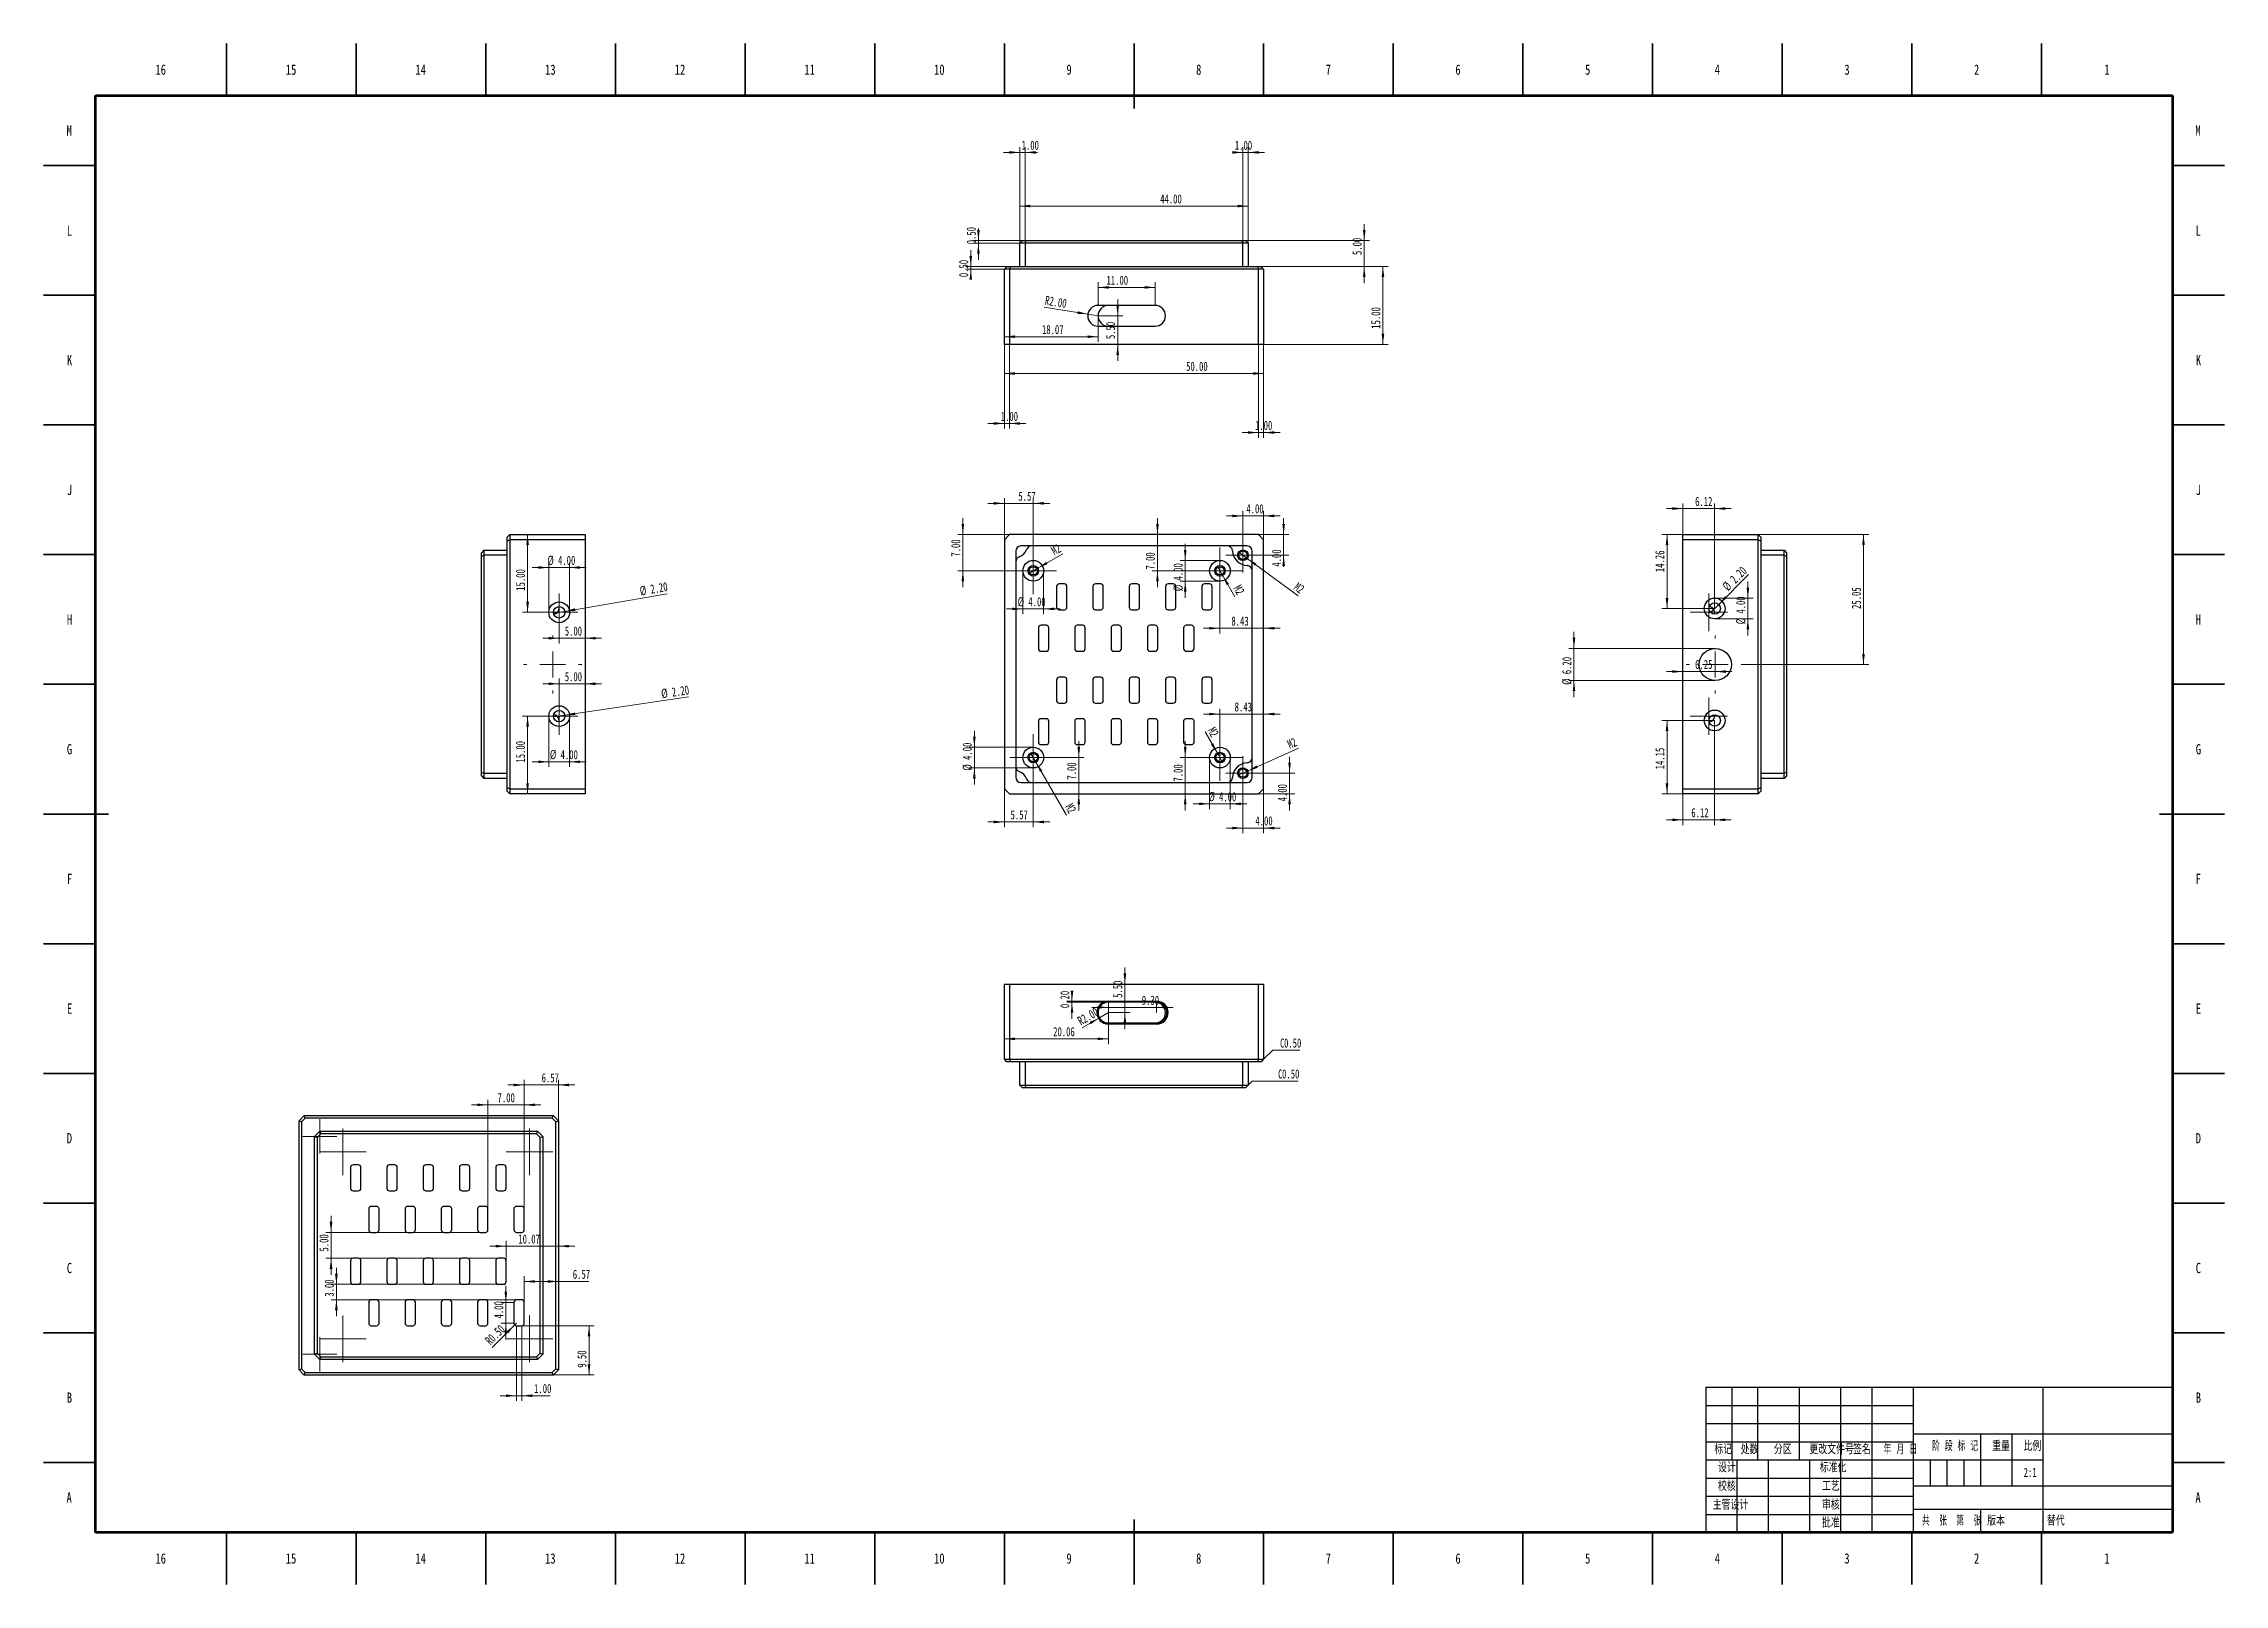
# Model space of a CAD drawing. Header units: millimetres. Extents: x 0 to 841, y 0 to 594.
import ezdxf

# ---------------------------------------------------------------- set-up
doc = ezdxf.new("R2010")
doc.units = ezdxf.units.MM
for name, color, linetype in [('10', 7, 'Continuous'), ('5', 7, 'Continuous'), ('SLD-0', 7, 'Continuous')]:
    doc.layers.add(name, color=color, linetype=linetype)
doc.styles.add('SLDTEXTSTYLE0', font='TXT', dxfattribs={"width": 0.75})
doc.styles.add('SLDTEXTSTYLE1', font='TXT', dxfattribs={"width": 0.7})
doc.styles.add('SLDTEXTSTYLE2', font='TXT', dxfattribs={"width": 0.7, "bigfont": 'bigfont'})
doc.styles.add('SLDTEXTSTYLE3', font='TXT', dxfattribs={"width": 0.6, "bigfont": 'bigfont'})
doc.styles.add('SLDTEXTSTYLE4', font='TXT', dxfattribs={"width": 0.614286, "bigfont": 'bigfont'})
doc.styles.add('SLDTEXTSTYLE5', font='TXT', dxfattribs={"width": 0.62, "bigfont": 'bigfont'})
doc.dimstyles.new('SLDDIMSTYLE0', dxfattribs={"dimtxt": 3.5, "dimasz": 4.08, "dimexe": 0, "dimexo": 0.0625, "dimgap": 0.875, "dimtad": 2, "dimlfac": 0.5, "dimrnd": 1e-09, "dimzin": 4, "dimdsep": 46, "dimtxsty": 'SLDTEXTSTYLE1', "dimsah": 1, "dimcen": 0.09, "dimadec": 0, "dimazin": 1, "dimtfac": 1, "dimtmove": 0, "dimatfit": 0, "dimfxl": 0, "dimfrac": 2, "dimtolj": 1, "dimtzin": 12, "dimarcsym": 0})
doc.dimstyles.new('SLDDIMSTYLE1', dxfattribs={"dimtxt": 3.5, "dimasz": 4.08, "dimexe": 0, "dimexo": 0.0625, "dimgap": 0.875, "dimtad": 2, "dimlfac": 0.5, "dimrnd": 1e-09, "dimzin": 12, "dimdsep": 46, "dimtxsty": 'SLDTEXTSTYLE1', "dimblk1": 'NONE', "dimsah": 1, "dimcen": 0, "dimadec": 0, "dimazin": 3, "dimtfac": 1, "dimtmove": 0, "dimatfit": 3, "dimldrblk": 'NONE', "dimfxl": 0, "dimfrac": 2, "dimtolj": 1, "dimtzin": 12, "dimarcsym": 0})
doc.dimstyles.new('SLDDIMSTYLE2', dxfattribs={"dimtxt": 3.5, "dimasz": 4.08, "dimexe": 0, "dimexo": 0.0625, "dimgap": 0.875, "dimtad": 2, "dimlfac": 0.5, "dimrnd": 1e-09, "dimzin": 12, "dimdsep": 46, "dimtxsty": 'SLDTEXTSTYLE1', "dimsah": 1, "dimcen": 0.09, "dimadec": 0, "dimazin": 3, "dimtfac": 1, "dimtmove": 0, "dimatfit": 0, "dimfxl": 0, "dimfrac": 2, "dimtolj": 1, "dimtzin": 12, "dimarcsym": 0})
doc.dimstyles.new('SLDDIMSTYLE3', dxfattribs={"dimtxt": 3.5, "dimasz": 4.08, "dimexe": 0, "dimexo": 0.0625, "dimgap": 0.875, "dimtad": 2, "dimlfac": 0.5, "dimrnd": 1e-09, "dimzin": 4, "dimdsep": 46, "dimtxsty": 'SLDTEXTSTYLE1', "dimblk1": 'NONE', "dimsah": 1, "dimcen": 0, "dimadec": 0, "dimazin": 1, "dimtfac": 1, "dimtmove": 0, "dimatfit": 3, "dimldrblk": 'NONE', "dimfxl": 0, "dimfrac": 2, "dimtolj": 1, "dimtzin": 12, "dimarcsym": 0})
doc.dimstyles.new('SLDDIMSTYLE4', dxfattribs={"dimtxt": 3.5, "dimasz": 4.08, "dimexe": 0, "dimexo": 0.0625, "dimgap": 0.875, "dimtad": 2, "dimlfac": 0.5, "dimrnd": 1e-09, "dimzin": 4, "dimdsep": 46, "dimtxsty": 'SLDTEXTSTYLE1', "dimsah": 1, "dimcen": 0.09, "dimadec": 0, "dimazin": 1, "dimtfac": 1, "dimtofl": 0, "dimtmove": 0, "dimatfit": 3, "dimfxl": 0, "dimfrac": 2, "dimtolj": 1, "dimtzin": 12, "dimarcsym": 0})
doc.dimstyles.new('SLDDIMSTYLE5', dxfattribs={"dimtxt": 3.5, "dimasz": 4.08, "dimexe": 0, "dimexo": 0.0625, "dimgap": 0.875, "dimtad": 2, "dimlfac": 0.5, "dimrnd": 1e-09, "dimzin": 0, "dimdsep": 46, "dimtxsty": 'SLDTEXTSTYLE1', "dimsah": 1, "dimcen": 0.09, "dimadec": 0, "dimazin": 0, "dimtfac": 1, "dimtmove": 0, "dimatfit": 0, "dimfxl": 0, "dimfrac": 2, "dimtolj": 1, "dimtzin": 12, "dimarcsym": 0})
doc.dimstyles.new('SLDDIMSTYLE6', dxfattribs={"dimtxt": 3.5, "dimasz": 4.08, "dimexe": 0, "dimexo": 0.0625, "dimgap": 0.875, "dimtad": 2, "dimlfac": 0.5, "dimrnd": 1e-09, "dimzin": 4, "dimdsep": 46, "dimtxsty": 'SLDTEXTSTYLE1', "dimsah": 1, "dimcen": 0, "dimadec": 0, "dimazin": 1, "dimtfac": 1, "dimtofl": 0, "dimtmove": 0, "dimatfit": 3, "dimfxl": 0, "dimfrac": 2, "dimtolj": 1, "dimtzin": 12, "dimarcsym": 0})
doc.dimstyles.new('SLDDIMSTYLE7', dxfattribs={"dimtxt": 3.5, "dimasz": 4.08, "dimexe": 0, "dimexo": 0.0625, "dimgap": 0.875, "dimtad": 2, "dimlfac": 0.5, "dimrnd": 1e-09, "dimzin": 12, "dimdsep": 46, "dimtxsty": 'SLDTEXTSTYLE1', "dimsah": 1, "dimcen": 0.09, "dimadec": 0, "dimazin": 3, "dimtfac": 1, "dimtofl": 0, "dimtmove": 0, "dimatfit": 3, "dimfxl": 0, "dimfrac": 2, "dimtolj": 1, "dimtzin": 12, "dimarcsym": 0})
doc.dimstyles.new('SLDDIMSTYLE8', dxfattribs={"dimtxt": 3.5, "dimasz": 4.08, "dimexe": 0, "dimexo": 0.0625, "dimgap": 0.875, "dimtad": 2, "dimlfac": 0.5, "dimrnd": 1e-09, "dimzin": 0, "dimdsep": 46, "dimtxsty": 'SLDTEXTSTYLE1', "dimsah": 1, "dimcen": 0, "dimadec": 0, "dimazin": 0, "dimtfac": 1, "dimtofl": 0, "dimtmove": 0, "dimatfit": 3, "dimfxl": 0, "dimfrac": 2, "dimtolj": 1, "dimtzin": 12, "dimarcsym": 0})

msp = doc.modelspace()

# ---------------------------------------------------------------- texts
at = {"color": 7, "linetype": 'Continuous', "lineweight": 0, "attachment_point": 2, "style": 'SLDTEXTSTYLE0'}
for s, insert, char_height in [('16', (45.17, 585.956), 3.9687), ('15', (95.42, 585.956), 3.9687), ('14', (145.42, 585.956), 3.9687), ('13', (195.42, 585.956), 3.9687), ('12', (245.42, 585.956), 3.9687), ('11', (295.42, 585.956), 3.9687), ('10', (345.42, 585.956), 3.9687), ('9', (395.46, 585.956), 3.969), ('8', (445.46, 585.956), 3.969), ('7', (495.46, 585.956), 3.969), ('6', (545.46, 585.956), 3.969), ('5', (595.46, 585.956), 3.969), ('4', (645.46, 585.956), 3.969), ('3', (695.46, 585.956), 3.969), ('2', (745.46, 585.956), 3.969), ('1', (795.71, 585.956), 3.969), ('M', (9.862, 562.456), 3.969), ('M', (830.862, 562.456), 3.969), ('L', (9.955, 523.956), 3.969), ('L', (830.955, 523.956), 3.969), ('K', (9.989, 473.979), 3.969), ('K', (830.989, 473.979), 3.969), ('J', (9.965, 423.956), 3.969), ('J', (830.965, 423.956), 3.969), ('H', (9.99, 373.979), 3.969), ('H', (830.99, 373.979), 3.969), ('G', (9.987, 323.956), 3.969), ('G', (830.987, 323.956), 3.969), ('F', (9.958, 273.979), 3.969), ('F', (830.958, 273.979), 3.969), ('E', (10.008, 223.956), 3.969), ('E', (831.008, 223.956), 3.969), ('D', (9.953, 173.979), 3.969), ('D', (830.953, 173.979), 3.969), ('C', (9.959, 123.956), 3.969), ('C', (830.959, 123.956), 3.969), ('B', (9.971, 73.979), 3.969), ('B', (830.971, 73.979), 3.969), ('A', (9.84, 35.479), 3.969), ('A', (830.84, 35.479), 3.969), ('16', (45.17, 11.979), 3.9687), ('15', (95.42, 11.979), 3.9687), ('14', (145.42, 11.979), 3.9687), ('13', (195.42, 11.979), 3.9687), ('12', (245.42, 11.979), 3.9687), ('11', (295.42, 11.979), 3.9687), ('10', (345.42, 11.979), 3.9687), ('9', (395.46, 11.979), 3.969), ('8', (445.46, 11.979), 3.969), ('7', (495.46, 11.979), 3.969), ('6', (545.46, 11.979), 3.969), ('5', (595.46, 11.979), 3.969), ('4', (645.46, 11.979), 3.969), ('3', (695.46, 11.979), 3.969), ('2', (745.46, 11.979), 3.969), ('1', (795.71, 11.979), 3.969)]:
    msp.add_mtext(s, dxfattribs=dict(at, insert=insert, char_height=char_height))
at = {"layer": '10', "char_height": 3.5, "attachment_point": 2}
for s, insert, style in [('标记', (647.711, 53.717), 'SLDTEXTSTYLE2'), ('处数', (657.886, 53.717), 'SLDTEXTSTYLE2'), ('分区', (670.683, 53.717), 'SLDTEXTSTYLE2'), ('更改文件号', (689.529, 53.717), 'SLDTEXTSTYLE2'), ('签名', (701.187, 53.717), 'SLDTEXTSTYLE2'), ('年 月 日', (716.041, 53.717), 'SLDTEXTSTYLE5'), ('阶 段 标 记', (737.125, 54.994), 'SLDTEXTSTYLE4'), ('重量', (754.85, 54.994), 'SLDTEXTSTYLE2'), ('比例', (766.942, 54.994), 'SLDTEXTSTYLE2'), ('设计', (649.15, 46.734), 'SLDTEXTSTYLE2'), ('标准化', (690.121, 46.734), 'SLDTEXTSTYLE2'), ('2:1', (766.084, 44.905), 'SLDTEXTSTYLE1'), ('校核', (649.149, 39.556), 'SLDTEXTSTYLE2'), ('工艺', (689.235, 39.599), 'SLDTEXTSTYLE2'), ('主管设计', (650.531, 32.33), 'SLDTEXTSTYLE2'), ('批准', (689.217, 25.441), 'SLDTEXTSTYLE2'), ('审核', (689.234, 32.33), 'SLDTEXTSTYLE2'), ('共  张', (729.178, 26.201), 'SLDTEXTSTYLE3'), ('第  张', (742.442, 26.201), 'SLDTEXTSTYLE3'), ('版本', (752.961, 26.201), 'SLDTEXTSTYLE2')]:
    msp.add_mtext(s, dxfattribs=dict(at, insert=insert, style=style))
at = {"layer": 'SLD-0', "insert": (772.561, 26.201), "char_height": 3.5, "attachment_point": 1, "style": 'SLDTEXTSTYLE2'}
msp.add_mtext('替代', dxfattribs=at)

# ---------------------------------------------------------------- blocks, each defined once
blk = doc.blocks.new('_D')
at = {"color": 7, "linetype": 'Continuous', "lineweight": 0}
for p, q in [((462.5, 403.35), (462.5, 413.92)), ((470.5, 402.75), (470.5, 413.92)), ((462.5, 411.92), (456.15, 411.92)), ((462.5, 411.92), (470.5, 411.92)), ((470.5, 411.92), (476.85, 411.92))]:
    blk.add_line(p, q, dxfattribs=at)
at = {"color": 7, "linetype": 'Continuous', "lineweight": 18}
for points in [[(462.5, 411.92), (458.42, 412.42), (458.42, 411.41)], [(470.5, 411.92), (474.58, 411.41), (474.58, 412.42)]]:
    blk.add_solid(points, dxfattribs=at)
at = {"color": 7, "linetype": 'Continuous', "lineweight": 18, "insert": (463.83, 416.43), "char_height": 3.5, "attachment_point": 1, "style": 'SLDTEXTSTYLE1'}
blk.add_mtext('4.00', dxfattribs=at)
blk = doc.blocks.new('_D_1')
at = {"color": 7, "linetype": 'Continuous', "lineweight": 0}
for p, q in [((468.5, 404.75), (480.21, 404.75)), ((478.21, 404.75), (478.21, 411.1)), ((478.21, 396.75), (478.21, 404.75)), ((469.1, 396.75), (480.21, 396.75)), ((478.21, 396.75), (478.21, 392.35))]:
    blk.add_line(p, q, dxfattribs=at)
at = {"color": 7, "linetype": 'Continuous', "lineweight": 18}
for points in [[(478.21, 404.75), (478.72, 408.83), (477.71, 408.83)], [(478.21, 396.75), (477.71, 392.67), (478.72, 392.67)]]:
    blk.add_solid(points, dxfattribs=at)
at = {"color": 7, "linetype": 'Continuous', "lineweight": 18, "insert": (473.7, 392.35), "char_height": 3.5, "attachment_point": 1, "rotation": 90, "style": 'SLDTEXTSTYLE1'}
blk.add_mtext('4.00', dxfattribs=at)
blk = doc.blocks.new('_D_2')
at = {"color": 7, "linetype": 'Continuous', "lineweight": 0}
for q in [(460.89, 397.94), (483.78, 381.06)]:
    blk.add_line((464.11, 395.56), q, dxfattribs=at)
at = {"color": 7, "linetype": 'Continuous', "lineweight": 18}
blk.add_solid([(464.11, 395.56), (467.09, 392.73), (467.7, 393.55)], dxfattribs=at)
at = {"color": 7, "linetype": 'Continuous', "lineweight": 18, "insert": (483.91, 386.57), "char_height": 3.5, "attachment_point": 1, "rotation": 323.60995, "style": 'SLDTEXTSTYLE1'}
blk.add_mtext('M2', dxfattribs=at)
blk = doc.blocks.new('_None')
blk = doc.blocks.new('_D_3')
at = {"color": 7, "linetype": 'Continuous', "lineweight": 0}
for p, q in [((469.1, 312.75), (482.5, 312.75)), ((480.5, 312.75), (480.5, 319.1)), ((480.5, 312.75), (480.5, 304.75)), ((468.5, 304.75), (482.5, 304.75)), ((480.5, 304.75), (480.5, 298.4))]:
    blk.add_line(p, q, dxfattribs=at)
at = {"color": 7, "linetype": 'Continuous', "lineweight": 18}
for points in [[(480.5, 312.75), (481.01, 316.83), (479.99, 316.83)], [(480.5, 304.75), (479.99, 300.67), (481.01, 300.67)]]:
    blk.add_solid(points, dxfattribs=at)
at = {"color": 7, "linetype": 'Continuous', "lineweight": 18, "insert": (475.99, 301.88), "char_height": 3.5, "attachment_point": 1, "rotation": 90, "style": 'SLDTEXTSTYLE1'}
blk.add_mtext('4.00', dxfattribs=at)
blk = doc.blocks.new('_D_4')
at = {"color": 7, "linetype": 'Continuous', "lineweight": 0}
for p, q in [((462.5, 306.15), (462.5, 289.58)), ((470.5, 306.75), (470.5, 289.58)), ((462.5, 291.58), (456.15, 291.58)), ((462.5, 291.58), (470.5, 291.58)), ((470.5, 291.58), (476.85, 291.58))]:
    blk.add_line(p, q, dxfattribs=at)
at = {"color": 7, "linetype": 'Continuous', "lineweight": 18}
for points in [[(462.5, 291.58), (458.42, 292.08), (458.42, 291.07)], [(470.5, 291.58), (474.58, 291.07), (474.58, 292.08)]]:
    blk.add_solid(points, dxfattribs=at)
at = {"color": 7, "linetype": 'Continuous', "lineweight": 18, "insert": (467.31, 296.09), "char_height": 3.5, "attachment_point": 1, "style": 'SLDTEXTSTYLE1'}
blk.add_mtext('4.00', dxfattribs=at)
blk = doc.blocks.new('_D_5')
at = {"color": 7, "linetype": 'Continuous', "lineweight": 0}
for q in [(483.93, 322.44), (460.68, 311.93)]:
    blk.add_line((464.32, 313.57), q, dxfattribs=at)
at = {"color": 7, "linetype": 'Continuous', "lineweight": 18}
blk.add_solid([(464.32, 313.57), (468.25, 314.79), (467.83, 315.72)], dxfattribs=at)
at = {"color": 7, "linetype": 'Continuous', "lineweight": 18, "insert": (479.19, 325.23), "char_height": 3.5, "attachment_point": 1, "rotation": 24.3226, "style": 'SLDTEXTSTYLE1'}
blk.add_mtext('M2', dxfattribs=at)
blk = doc.blocks.new('_D_6')
at = {"color": 7, "linetype": 'Continuous', "lineweight": 0}
for q in [(447.91, 328.68), (454.65, 317.02)]:
    blk.add_line((452.65, 320.48), q, dxfattribs=at)
at = {"color": 7, "linetype": 'Continuous', "lineweight": 18}
blk.add_solid([(452.65, 320.48), (451.05, 324.27), (450.17, 323.76)], dxfattribs=at)
at = {"color": 7, "linetype": 'Continuous', "lineweight": 18, "insert": (451.78, 330.92), "char_height": 3.5, "attachment_point": 1, "rotation": 300, "style": 'SLDTEXTSTYLE1'}
blk.add_mtext('M2', dxfattribs=at)
blk = doc.blocks.new('_D_7')
at = {"color": 7, "linetype": 'Continuous', "lineweight": 0}
for p, q in [((453.65, 327.75), (453.65, 337.53)), ((453.65, 335.53), (447.3, 335.53)), ((453.65, 335.53), (470.5, 335.53)), ((470.5, 335.53), (476.85, 335.53))]:
    blk.add_line(p, q, dxfattribs=at)
at = {"color": 7, "linetype": 'Continuous', "lineweight": 18}
for points in [[(453.65, 335.53), (449.57, 336.04), (449.57, 335.02)], [(470.5, 335.53), (474.58, 335.02), (474.58, 336.04)]]:
    blk.add_solid(points, dxfattribs=at)
at = {"color": 7, "linetype": 'Continuous', "lineweight": 18, "insert": (459.3, 340.04), "char_height": 3.5, "attachment_point": 1, "style": 'SLDTEXTSTYLE1'}
blk.add_mtext('8.43', dxfattribs=at)
blk = doc.blocks.new('_D_8')
at = {"color": 7, "linetype": 'Continuous', "lineweight": 0}
for p, q in [((440.26, 318.75), (440.26, 325.1)), ((444.65, 318.75), (438.26, 318.75)), ((440.26, 318.75), (440.26, 304.75)), ((440.26, 304.75), (440.26, 298.4))]:
    blk.add_line(p, q, dxfattribs=at)
at = {"color": 7, "linetype": 'Continuous', "lineweight": 18}
for points in [[(440.26, 318.75), (440.77, 322.83), (439.75, 322.83)], [(440.26, 304.75), (439.75, 300.67), (440.77, 300.67)]]:
    blk.add_solid(points, dxfattribs=at)
at = {"color": 7, "linetype": 'Continuous', "lineweight": 18, "insert": (435.75, 309.49), "char_height": 3.5, "attachment_point": 1, "rotation": 90, "style": 'SLDTEXTSTYLE1'}
blk.add_mtext('7.00', dxfattribs=at)
blk = doc.blocks.new('_D_9')
at = {"color": 7, "linetype": 'Continuous', "lineweight": 0}
for p, q in [((399.21, 318.75), (399.21, 325.1)), ((390.65, 318.75), (401.21, 318.75)), ((399.21, 318.75), (399.21, 304.75)), ((399.21, 304.75), (399.21, 298.4))]:
    blk.add_line(p, q, dxfattribs=at)
at = {"color": 7, "linetype": 'Continuous', "lineweight": 18}
for points in [[(399.21, 318.75), (399.72, 322.83), (398.7, 322.83)], [(399.21, 304.75), (398.7, 300.67), (399.72, 300.67)]]:
    blk.add_solid(points, dxfattribs=at)
at = {"color": 7, "linetype": 'Continuous', "lineweight": 18, "insert": (394.7, 310.24), "char_height": 3.5, "attachment_point": 1, "rotation": 90, "style": 'SLDTEXTSTYLE1'}
blk.add_mtext('7.00', dxfattribs=at)
blk = doc.blocks.new('_D_10')
at = {"color": 7, "linetype": 'Continuous', "lineweight": 0}
for p, q in [((370.5, 306.75), (370.5, 291.93)), ((381.65, 309.75), (381.65, 291.93)), ((370.5, 293.93), (364.15, 293.93)), ((381.65, 293.93), (370.5, 293.93)), ((381.65, 293.93), (388, 293.93))]:
    blk.add_line(p, q, dxfattribs=at)
at = {"color": 7, "linetype": 'Continuous', "lineweight": 18}
for points in [[(370.5, 293.93), (366.42, 294.44), (366.42, 293.42)], [(381.65, 293.93), (385.73, 293.42), (385.73, 294.44)]]:
    blk.add_solid(points, dxfattribs=at)
at = {"color": 7, "linetype": 'Continuous', "lineweight": 18, "insert": (372.89, 298.44), "char_height": 3.5, "attachment_point": 1, "style": 'SLDTEXTSTYLE1'}
blk.add_mtext('5.57', dxfattribs=at)
blk = doc.blocks.new('_D_11')
at = {"color": 7, "linetype": 'Continuous', "lineweight": 0}
for q in [(380.65, 320.48), (394.48, 296.52)]:
    blk.add_line((382.65, 317.02), q, dxfattribs=at)
at = {"color": 7, "linetype": 'Continuous', "lineweight": 18}
blk.add_solid([(382.65, 317.02), (384.25, 313.23), (385.13, 313.74)], dxfattribs=at)
at = {"color": 7, "linetype": 'Continuous', "lineweight": 18, "insert": (396.79, 301.52), "char_height": 3.5, "attachment_point": 1, "rotation": 300, "style": 'SLDTEXTSTYLE1'}
blk.add_mtext('M2', dxfattribs=at)
blk = doc.blocks.new('_D_12')
at = {"color": 7, "linetype": 'Continuous', "lineweight": 0}
for p, q in [((449.65, 318.75), (449.65, 298.92)), ((457.65, 318.75), (457.65, 298.92)), ((449.65, 300.92), (443.3, 300.92)), ((449.65, 300.92), (457.65, 300.92)), ((457.65, 300.92), (464, 300.92))]:
    blk.add_line(p, q, dxfattribs=at)
at = {"color": 7, "linetype": 'Continuous', "lineweight": 18}
for points in [[(449.65, 300.92), (445.57, 301.43), (445.57, 300.41)], [(457.65, 300.92), (461.73, 300.41), (461.73, 301.43)]]:
    blk.add_solid(points, dxfattribs=at)
at = {"color": 7, "linetype": 'Continuous', "lineweight": 18, "char_height": 3.5, "attachment_point": 1, "style": 'SLDTEXTSTYLE1'}
for s, insert in [('%%c', (449.18, 305.45)), ('4.00', (453.29, 305.43))]:
    blk.add_mtext(s, dxfattribs=dict(at, insert=insert))
blk = doc.blocks.new('_D_13')
at = {"color": 7, "linetype": 'Continuous', "lineweight": 0}
for p, q in [((358.93, 322.75), (358.93, 329.1)), ((381.65, 322.75), (356.93, 322.75)), ((358.93, 322.75), (358.93, 314.75)), ((381.65, 314.75), (356.93, 314.75)), ((358.93, 314.75), (358.93, 308.4))]:
    blk.add_line(p, q, dxfattribs=at)
at = {"color": 7, "linetype": 'Continuous', "lineweight": 18}
for points in [[(358.93, 322.75), (359.44, 326.83), (358.43, 326.83)], [(358.93, 314.75), (358.43, 310.67), (359.44, 310.67)]]:
    blk.add_solid(points, dxfattribs=at)
at = {"color": 7, "linetype": 'Continuous', "lineweight": 18, "char_height": 3.5, "attachment_point": 1, "rotation": 90, "style": 'SLDTEXTSTYLE1'}
for s, insert in [('4.00', (354.42, 317.84)), ('%%c', (354.41, 313.73))]:
    blk.add_mtext(s, dxfattribs=dict(at, insert=insert))
blk = doc.blocks.new('_D_14')
at = {"color": 7, "linetype": 'Continuous', "lineweight": 0}
for p, q in [((370.5, 416.77), (364.15, 416.77)), ((370.5, 402.75), (370.5, 418.77)), ((381.65, 416.77), (370.5, 416.77)), ((381.65, 399.75), (381.65, 418.77)), ((381.65, 416.77), (388, 416.77))]:
    blk.add_line(p, q, dxfattribs=at)
at = {"color": 7, "linetype": 'Continuous', "lineweight": 18}
for points in [[(370.5, 416.77), (366.42, 417.28), (366.42, 416.26)], [(381.65, 416.77), (385.73, 416.26), (385.73, 417.28)]]:
    blk.add_solid(points, dxfattribs=at)
at = {"color": 7, "linetype": 'Continuous', "lineweight": 18, "insert": (375.91, 421.28), "char_height": 3.5, "attachment_point": 1, "style": 'SLDTEXTSTYLE1'}
blk.add_mtext('5.57', dxfattribs=at)
blk = doc.blocks.new('_D_15')
at = {"color": 7, "linetype": 'Continuous', "lineweight": 0}
for p, q in [((372.5, 404.75), (352.5, 404.75)), ((354.5, 404.75), (354.5, 411.1)), ((354.5, 390.75), (354.5, 404.75)), ((372.65, 390.75), (352.5, 390.75)), ((354.5, 390.75), (354.5, 384.4))]:
    blk.add_line(p, q, dxfattribs=at)
at = {"color": 7, "linetype": 'Continuous', "lineweight": 18}
for points in [[(354.5, 404.75), (355.01, 408.83), (353.99, 408.83)], [(354.5, 390.75), (353.99, 386.67), (355.01, 386.67)]]:
    blk.add_solid(points, dxfattribs=at)
at = {"color": 7, "linetype": 'Continuous', "lineweight": 18, "insert": (349.99, 396.21), "char_height": 3.5, "attachment_point": 1, "rotation": 90, "style": 'SLDTEXTSTYLE1'}
blk.add_mtext('7.00', dxfattribs=at)
blk = doc.blocks.new('_D_16')
at = {"color": 7, "linetype": 'Continuous', "lineweight": 0}
for p, q in [((377.65, 390.75), (377.65, 374.06)), ((385.65, 390.75), (385.65, 374.06)), ((377.65, 376.06), (371.3, 376.06)), ((377.65, 376.06), (385.65, 376.06)), ((385.65, 376.06), (392, 376.06))]:
    blk.add_line(p, q, dxfattribs=at)
at = {"color": 7, "linetype": 'Continuous', "lineweight": 18}
for points in [[(377.65, 376.06), (373.57, 376.57), (373.57, 375.55)], [(385.65, 376.06), (389.73, 375.55), (389.73, 376.57)]]:
    blk.add_solid(points, dxfattribs=at)
at = {"color": 7, "linetype": 'Continuous', "lineweight": 18, "char_height": 3.5, "attachment_point": 1, "style": 'SLDTEXTSTYLE1'}
for s, insert in [('%%c', (375.64, 380.58)), ('4.00', (379.76, 380.57))]:
    blk.add_mtext(s, dxfattribs=dict(at, insert=insert))
blk = doc.blocks.new('_D_17')
at = {"color": 7, "linetype": 'Continuous', "lineweight": 0}
for q in [(393.1, 397.36), (379.91, 389.75)]:
    blk.add_line((383.38, 391.75), q, dxfattribs=at)
at = {"color": 7, "linetype": 'Continuous', "lineweight": 18}
blk.add_solid([(383.38, 391.75), (387.17, 393.35), (386.66, 394.23)], dxfattribs=at)
at = {"color": 7, "linetype": 'Continuous', "lineweight": 18, "insert": (388.11, 399.65), "char_height": 3.5, "attachment_point": 1, "rotation": 30, "style": 'SLDTEXTSTYLE1'}
blk.add_mtext('M2', dxfattribs=at)
blk = doc.blocks.new('_D_18')
at = {"color": 7, "linetype": 'Continuous', "lineweight": 0}
for p, q in [((429.54, 404.75), (429.54, 411.1)), ((429.54, 390.75), (429.54, 404.75)), ((444.65, 390.75), (427.54, 390.75)), ((429.54, 390.75), (429.54, 384.4))]:
    blk.add_line(p, q, dxfattribs=at)
at = {"color": 7, "linetype": 'Continuous', "lineweight": 18}
for points in [[(429.54, 404.75), (430.04, 408.83), (429.03, 408.83)], [(429.54, 390.75), (429.03, 386.67), (430.04, 386.67)]]:
    blk.add_solid(points, dxfattribs=at)
at = {"color": 7, "linetype": 'Continuous', "lineweight": 18, "insert": (425.03, 391.22), "char_height": 3.5, "attachment_point": 1, "rotation": 90, "style": 'SLDTEXTSTYLE1'}
blk.add_mtext('7.00', dxfattribs=at)
blk = doc.blocks.new('_D_19')
at = {"color": 7, "linetype": 'Continuous', "lineweight": 0}
for p, q in [((453.65, 381.75), (453.65, 366.61)), ((453.65, 368.61), (447.3, 368.61)), ((453.65, 368.61), (470.5, 368.61)), ((470.5, 368.61), (476.85, 368.61))]:
    blk.add_line(p, q, dxfattribs=at)
at = {"color": 7, "linetype": 'Continuous', "lineweight": 18}
for points in [[(453.65, 368.61), (449.57, 369.11), (449.57, 368.1)], [(470.5, 368.61), (474.58, 368.1), (474.58, 369.11)]]:
    blk.add_solid(points, dxfattribs=at)
at = {"color": 7, "linetype": 'Continuous', "lineweight": 18, "insert": (458.07, 373.12), "char_height": 3.5, "attachment_point": 1, "style": 'SLDTEXTSTYLE1'}
blk.add_mtext('8.43', dxfattribs=at)
blk = doc.blocks.new('_D_20')
at = {"color": 7, "linetype": 'Continuous', "lineweight": 0}
for p, q in [((440.26, 394.75), (440.26, 401.1)), ((453.65, 394.75), (438.26, 394.75)), ((440.26, 394.75), (440.26, 386.75)), ((453.65, 386.75), (438.26, 386.75)), ((440.26, 386.75), (440.26, 380.4))]:
    blk.add_line(p, q, dxfattribs=at)
at = {"color": 7, "linetype": 'Continuous', "lineweight": 18}
for points in [[(440.26, 394.75), (440.77, 398.83), (439.75, 398.83)], [(440.26, 386.75), (439.75, 382.67), (440.77, 382.67)]]:
    blk.add_solid(points, dxfattribs=at)
at = {"color": 7, "linetype": 'Continuous', "lineweight": 18, "char_height": 3.5, "attachment_point": 1, "rotation": 90, "style": 'SLDTEXTSTYLE1'}
for s, insert in [('4.00', (435.75, 387.02)), ('%%c', (435.73, 382.91))]:
    blk.add_mtext(s, dxfattribs=dict(at, insert=insert))
blk = doc.blocks.new('_D_21')
at = {"color": 7, "linetype": 'Continuous', "lineweight": 0}
for q in [(452.65, 392.48), (459.41, 380.77)]:
    blk.add_line((454.65, 389.02), q, dxfattribs=at)
at = {"color": 7, "linetype": 'Continuous', "lineweight": 18}
blk.add_solid([(454.65, 389.02), (456.25, 385.23), (457.13, 385.74)], dxfattribs=at)
at = {"color": 7, "linetype": 'Continuous', "lineweight": 18, "insert": (461.69, 385.75), "char_height": 3.5, "attachment_point": 1, "rotation": 300, "style": 'SLDTEXTSTYLE1'}
blk.add_mtext('M2', dxfattribs=at)
blk = doc.blocks.new('SW_CENTERMARKSYMBOL_0')
at = {"color": 0, "linetype": 'Continuous', "lineweight": 18}
for p, q in [((0, 5), (0, 9)), ((-5, 0), (-9, 0)), ((0, 0), (-5, 0)), ((0, 0), (0, 5)), ((0, 0), (0, -5)), ((0, 0), (5, 0)), ((5, 0), (9, 0)), ((0, -5), (0, -9))]:
    blk.add_line(p, q, dxfattribs=at)
blk = doc.blocks.new('SW_CENTERMARKSYMBOL_1')
at = {"color": 0, "linetype": 'Continuous', "lineweight": 18}
for p, q in [((0, 5), (0, 9)), ((-5, 0), (-9, 0)), ((0, 0), (-5, 0)), ((0, 0), (0, 5)), ((0, 0), (0, -5)), ((0, 0), (5, 0)), ((5, 0), (9, 0)), ((0, -5), (0, -9))]:
    blk.add_line(p, q, dxfattribs=at)
blk = doc.blocks.new('SW_CENTERMARKSYMBOL_2')
at = {"color": 0, "linetype": 'Continuous', "lineweight": 18}
for p, q in [((0, 5), (0, 9)), ((-5, 0), (-9, 0)), ((0, 0), (-5, 0)), ((0, 0), (0, 5)), ((0, 0), (0, -5)), ((0, 0), (5, 0)), ((5, 0), (9, 0)), ((0, -5), (0, -9))]:
    blk.add_line(p, q, dxfattribs=at)
blk = doc.blocks.new('SW_CENTERMARKSYMBOL_3')
at = {"color": 0, "linetype": 'Continuous', "lineweight": 18}
for p, q in [((0, 5), (0, 9)), ((-5, 0), (-9, 0)), ((0, 0), (-5, 0)), ((0, 0), (0, 5)), ((0, 0), (0, -5)), ((0, 0), (5, 0)), ((5, 0), (9, 0)), ((0, -5), (0, -9))]:
    blk.add_line(p, q, dxfattribs=at)
blk = doc.blocks.new('SW_CENTERMARKSYMBOL_4')
at = {"color": 0, "linetype": 'Continuous', "lineweight": 18}
for p, q in [((-5, 0), (-6.6, 0)), ((0, 0), (-5, 0)), ((0, 5), (0, 6.6)), ((0, 0), (0, 5)), ((0, 0), (0, -5)), ((0, 0), (5, 0)), ((5, 0), (6.6, 0)), ((0, -5), (0, -6.6))]:
    blk.add_line(p, q, dxfattribs=at)
blk = doc.blocks.new('SW_CENTERMARKSYMBOL_5')
at = {"color": 0, "linetype": 'Continuous', "lineweight": 18}
for p, q in [((-5, 0), (-6.6, 0)), ((0, 0), (-5, 0)), ((0, 5), (0, 6.6)), ((0, 0), (0, 5)), ((0, 0), (0, -5)), ((0, 0), (5, 0)), ((5, 0), (6.6, 0)), ((0, -5), (0, -6.6))]:
    blk.add_line(p, q, dxfattribs=at)
blk = doc.blocks.new('_D_22')
at = {"color": 7, "linetype": 'Continuous', "lineweight": 0}
for q in [(240.52, 381.93), (196.65, 374.38)]:
    blk.add_line((200.99, 375.12), q, dxfattribs=at)
at = {"color": 7, "linetype": 'Continuous', "lineweight": 18}
blk.add_solid([(200.99, 375.12), (205.1, 375.32), (204.93, 376.32)], dxfattribs=at)
at = {"color": 7, "linetype": 'Continuous', "lineweight": 18, "char_height": 3.5, "attachment_point": 1, "rotation": 9.77267, "style": 'SLDTEXTSTYLE1'}
for s, insert in [('%%c', (229.65, 384.65)), ('2.20', (233.71, 385.33))]:
    blk.add_mtext(s, dxfattribs=dict(at, insert=insert))
blk = doc.blocks.new('_D_23')
at = {"color": 7, "linetype": 'Continuous', "lineweight": 0}
for q in [(248.75, 342.11), (196.65, 334.43)]:
    blk.add_line((201, 335.07), q, dxfattribs=at)
at = {"color": 7, "linetype": 'Continuous', "lineweight": 18}
blk.add_solid([(201, 335.07), (205.11, 335.16), (204.96, 336.17)], dxfattribs=at)
at = {"color": 7, "linetype": 'Continuous', "lineweight": 18, "char_height": 3.5, "attachment_point": 1, "rotation": 8.3807, "style": 'SLDTEXTSTYLE1'}
for s, insert in [('%%c', (237.94, 345.08)), ('2.20', (242.02, 345.67))]:
    blk.add_mtext(s, dxfattribs=dict(at, insert=insert))
blk = doc.blocks.new('_D_24')
at = {"color": 7, "linetype": 'Continuous', "lineweight": 0}
for p, q in [((194.82, 392.02), (188.47, 392.02)), ((194.82, 374.75), (194.82, 394.02)), ((194.82, 392.02), (202.82, 392.02)), ((202.82, 374.75), (202.82, 394.02)), ((202.82, 392.02), (209.17, 392.02))]:
    blk.add_line(p, q, dxfattribs=at)
at = {"color": 7, "linetype": 'Continuous', "lineweight": 18}
for points in [[(194.82, 392.02), (190.74, 392.53), (190.74, 391.51)], [(202.82, 392.02), (206.9, 391.51), (206.9, 392.53)]]:
    blk.add_solid(points, dxfattribs=at)
at = {"color": 7, "linetype": 'Continuous', "lineweight": 18, "char_height": 3.5, "attachment_point": 1, "style": 'SLDTEXTSTYLE1'}
for s, insert in [('%%c', (194.27, 396.55)), ('4.00', (198.38, 396.53))]:
    blk.add_mtext(s, dxfattribs=dict(at, insert=insert))
blk = doc.blocks.new('_D_25')
at = {"color": 7, "linetype": 'Continuous', "lineweight": 0}
for p, q in [((194.82, 334.75), (194.82, 315.12)), ((202.82, 334.75), (202.82, 315.12)), ((194.82, 317.12), (188.47, 317.12)), ((194.82, 317.12), (202.82, 317.12)), ((202.82, 317.12), (209.17, 317.12))]:
    blk.add_line(p, q, dxfattribs=at)
at = {"color": 7, "linetype": 'Continuous', "lineweight": 18}
for points in [[(194.82, 317.12), (190.74, 317.63), (190.74, 316.62)], [(202.82, 317.12), (206.9, 316.62), (206.9, 317.63)]]:
    blk.add_solid(points, dxfattribs=at)
at = {"color": 7, "linetype": 'Continuous', "lineweight": 18, "char_height": 3.5, "attachment_point": 1, "style": 'SLDTEXTSTYLE1'}
for s, insert in [('%%c', (195.25, 321.65)), ('4.00', (199.36, 321.64))]:
    blk.add_mtext(s, dxfattribs=dict(at, insert=insert))
blk = doc.blocks.new('_D_26')
at = {"color": 7, "linetype": 'Continuous', "lineweight": 0}
for p, q in [((198.82, 347.2), (192.47, 347.2)), ((198.82, 341.95), (198.82, 349.2)), ((198.82, 347.2), (208.82, 347.2)), ((208.82, 347.2), (215.17, 347.2))]:
    blk.add_line(p, q, dxfattribs=at)
at = {"color": 7, "linetype": 'Continuous', "lineweight": 18}
for points in [[(198.82, 347.2), (194.74, 347.71), (194.74, 346.69)], [(208.82, 347.2), (212.9, 346.69), (212.9, 347.71)]]:
    blk.add_solid(points, dxfattribs=at)
at = {"color": 7, "linetype": 'Continuous', "lineweight": 18, "insert": (200.98, 351.71), "char_height": 3.5, "attachment_point": 1, "style": 'SLDTEXTSTYLE1'}
blk.add_mtext('5.00', dxfattribs=at)
blk = doc.blocks.new('_D_27')
at = {"color": 7, "linetype": 'Continuous', "lineweight": 0}
for p, q in [((198.82, 364.76), (192.47, 364.76)), ((198.82, 367.55), (198.82, 362.76)), ((198.82, 364.76), (208.82, 364.76)), ((208.82, 364.76), (215.17, 364.76))]:
    blk.add_line(p, q, dxfattribs=at)
at = {"color": 7, "linetype": 'Continuous', "lineweight": 18}
for points in [[(198.82, 364.76), (194.74, 365.27), (194.74, 364.25)], [(208.82, 364.76), (212.9, 364.25), (212.9, 365.27)]]:
    blk.add_solid(points, dxfattribs=at)
at = {"color": 7, "linetype": 'Continuous', "lineweight": 18, "insert": (200.98, 369.27), "char_height": 3.5, "attachment_point": 1, "style": 'SLDTEXTSTYLE1'}
blk.add_mtext('5.00', dxfattribs=at)
blk = doc.blocks.new('_D_28')
at = {"color": 7, "linetype": 'Continuous', "lineweight": 0}
for p, q in [((191.62, 334.75), (184.65, 334.75)), ((186.65, 334.75), (186.65, 304.75))]:
    blk.add_line(p, q, dxfattribs=at)
at = {"color": 7, "linetype": 'Continuous', "lineweight": 18}
for points in [[(186.65, 334.75), (186.14, 330.67), (187.16, 330.67)], [(186.65, 304.75), (187.16, 308.83), (186.14, 308.83)]]:
    blk.add_solid(points, dxfattribs=at)
at = {"color": 7, "linetype": 'Continuous', "lineweight": 18, "insert": (182.14, 316.83), "char_height": 3.5, "attachment_point": 1, "rotation": 90, "style": 'SLDTEXTSTYLE1'}
blk.add_mtext('15.00', dxfattribs=at)
blk = doc.blocks.new('_D_29')
at = {"color": 7, "linetype": 'Continuous', "lineweight": 0}
for p, q in [((186.65, 374.75), (186.65, 404.75)), ((191.62, 374.75), (184.65, 374.75))]:
    blk.add_line(p, q, dxfattribs=at)
at = {"color": 7, "linetype": 'Continuous', "lineweight": 18}
for points in [[(186.65, 404.75), (186.14, 400.67), (187.16, 400.67)], [(186.65, 374.75), (187.16, 378.83), (186.14, 378.83)]]:
    blk.add_solid(points, dxfattribs=at)
at = {"color": 7, "linetype": 'Continuous', "lineweight": 18, "insert": (182.14, 383.07), "char_height": 3.5, "attachment_point": 1, "rotation": 90, "style": 'SLDTEXTSTYLE1'}
blk.add_mtext('15.00', dxfattribs=at)
blk = doc.blocks.new('SW_CENTERMARKSYMBOL_6')
at = {"color": 0, "linetype": 'Continuous', "lineweight": 18}
for p, q in [((-5, 0), (-7.2, 0)), ((0, 0), (-5, 0)), ((0, 5), (0, 7.2)), ((0, 0), (0, 5)), ((0, 0), (0, -5)), ((0, 0), (5, 0)), ((5, 0), (7.2, 0)), ((0, -5), (0, -7.2))]:
    blk.add_line(p, q, dxfattribs=at)
blk = doc.blocks.new('SW_CENTERMARKSYMBOL_7')
at = {"color": 0, "linetype": 'Continuous', "lineweight": 18}
for p, q in [((-5, 0), (-7.2, 0)), ((0, 0), (-5, 0)), ((0, 5), (0, 7.2)), ((0, 0), (0, 5)), ((0, 0), (0, -5)), ((0, 0), (5, 0)), ((5, 0), (7.2, 0)), ((0, -5), (0, -7.2))]:
    blk.add_line(p, q, dxfattribs=at)
blk = doc.blocks.new('SW_CENTERMARKSYMBOL_8')
at = {"color": 0, "linetype": 'Continuous', "lineweight": 18}
for p, q in [((0, 10), (0, 11.2)), ((-10, 0), (-11.2, 0)), ((0, 0), (-5, 0)), ((0, 0), (0, 5)), ((0, 0), (0, -5)), ((0, 0), (5, 0)), ((10, 0), (11.2, 0)), ((0, -10), (0, -11.2))]:
    blk.add_line(p, q, dxfattribs=at)
blk = doc.blocks.new('_D_30')
at = {"color": 7, "linetype": 'Continuous', "lineweight": 0}
for p, q in [((469.5, 508.06), (518.5, 508.06)), ((516.5, 508.06), (516.5, 478.06)), ((470.5, 478.06), (518.5, 478.06))]:
    blk.add_line(p, q, dxfattribs=at)
at = {"color": 7, "linetype": 'Continuous', "lineweight": 18}
for points in [[(516.5, 508.06), (515.99, 503.98), (517.01, 503.98)], [(516.5, 478.06), (517.01, 482.14), (515.99, 482.14)]]:
    blk.add_solid(points, dxfattribs=at)
at = {"color": 7, "linetype": 'Continuous', "lineweight": 18, "insert": (511.99, 484.07), "char_height": 3.5, "attachment_point": 1, "rotation": 90, "style": 'SLDTEXTSTYLE1'}
blk.add_mtext('15.00', dxfattribs=at)
blk = doc.blocks.new('_D_31')
at = {"color": 7, "linetype": 'Continuous', "lineweight": 0}
for p, q in [((509.29, 518.06), (509.29, 524.41)), ((463.5, 518.06), (511.29, 518.06)), ((509.29, 518.06), (509.29, 508.06)), ((469.5, 508.06), (511.29, 508.06)), ((509.29, 508.06), (509.29, 501.71))]:
    blk.add_line(p, q, dxfattribs=at)
at = {"color": 7, "linetype": 'Continuous', "lineweight": 18}
for points in [[(509.29, 518.06), (509.8, 522.14), (508.79, 522.14)], [(509.29, 508.06), (508.79, 503.98), (509.8, 503.98)]]:
    blk.add_solid(points, dxfattribs=at)
at = {"color": 7, "linetype": 'Continuous', "lineweight": 18, "insert": (504.78, 512.49), "char_height": 3.5, "attachment_point": 1, "rotation": 90, "style": 'SLDTEXTSTYLE1'}
blk.add_mtext('5.00', dxfattribs=at)
blk = doc.blocks.new('_D_32')
at = {"color": 7, "linetype": 'Continuous', "lineweight": 0}
for p, q in [((357.55, 508.06), (357.55, 514.41)), ((371.5, 508.06), (355.55, 508.06)), ((370.5, 507.06), (355.55, 507.06)), ((357.55, 508.06), (357.55, 507.06)), ((357.55, 507.06), (357.55, 503.98))]:
    blk.add_line(p, q, dxfattribs=at)
at = {"color": 7, "linetype": 'Continuous', "lineweight": 18}
for points in [[(357.55, 508.06), (358.06, 512.14), (357.04, 512.14)], [(357.55, 507.06), (357.04, 502.98), (358.06, 502.98)]]:
    blk.add_solid(points, dxfattribs=at)
at = {"color": 7, "linetype": 'Continuous', "lineweight": 18, "insert": (353.04, 503.98), "char_height": 3.5, "attachment_point": 1, "rotation": 90, "style": 'SLDTEXTSTYLE1'}
blk.add_mtext('0.50', dxfattribs=at)
blk = doc.blocks.new('_D_33')
at = {"color": 7, "linetype": 'Continuous', "lineweight": 0}
for p, q in [((360.5, 518.06), (360.5, 522.79)), ((377.5, 518.06), (358.5, 518.06)), ((376.5, 517.06), (358.5, 517.06)), ((360.5, 517.06), (360.5, 518.06)), ((360.5, 517.06), (360.5, 510.71))]:
    blk.add_line(p, q, dxfattribs=at)
at = {"color": 7, "linetype": 'Continuous', "lineweight": 18}
for points in [[(360.5, 518.06), (361.01, 522.14), (359.99, 522.14)], [(360.5, 517.06), (359.99, 512.98), (361.01, 512.98)]]:
    blk.add_solid(points, dxfattribs=at)
at = {"color": 7, "linetype": 'Continuous', "lineweight": 18, "insert": (355.99, 516.65), "char_height": 3.5, "attachment_point": 1, "rotation": 90, "style": 'SLDTEXTSTYLE1'}
blk.add_mtext('0.50', dxfattribs=at)
blk = doc.blocks.new('_D_34')
at = {"color": 7, "linetype": 'Continuous', "lineweight": 0}
for p, q in [((370.5, 478.06), (370.5, 464.83)), ((470.5, 478.06), (470.5, 464.83)), ((370.5, 466.83), (470.5, 466.83))]:
    blk.add_line(p, q, dxfattribs=at)
at = {"color": 7, "linetype": 'Continuous', "lineweight": 18}
for points in [[(370.5, 466.83), (374.58, 466.32), (374.58, 467.34)], [(470.5, 466.83), (466.42, 467.34), (466.42, 466.32)]]:
    blk.add_solid(points, dxfattribs=at)
at = {"color": 7, "linetype": 'Continuous', "lineweight": 18, "insert": (440.59, 471.34), "char_height": 3.5, "attachment_point": 1, "style": 'SLDTEXTSTYLE1'}
blk.add_mtext('50.00', dxfattribs=at)
blk = doc.blocks.new('_D_35')
at = {"color": 7, "linetype": 'Continuous', "lineweight": 0}
for p, q in [((376.5, 517.06), (376.5, 533.38)), ((376.5, 531.38), (464.5, 531.38)), ((464.5, 517.06), (464.5, 533.38))]:
    blk.add_line(p, q, dxfattribs=at)
at = {"color": 7, "linetype": 'Continuous', "lineweight": 18}
for points in [[(376.5, 531.38), (380.58, 530.87), (380.58, 531.89)], [(464.5, 531.38), (460.42, 531.89), (460.42, 530.87)]]:
    blk.add_solid(points, dxfattribs=at)
at = {"color": 7, "linetype": 'Continuous', "lineweight": 18, "insert": (430.6, 535.89), "char_height": 3.5, "attachment_point": 1, "style": 'SLDTEXTSTYLE1'}
blk.add_mtext('44.00', dxfattribs=at)
blk = doc.blocks.new('_D_36')
at = {"color": 7, "linetype": 'Continuous', "lineweight": 0}
for p, q in [((370.5, 478.06), (370.5, 445.56)), ((372.5, 478.06), (372.5, 445.56)), ((370.5, 447.56), (364.15, 447.56)), ((372.5, 447.56), (370.5, 447.56)), ((372.5, 447.56), (378.85, 447.56))]:
    blk.add_line(p, q, dxfattribs=at)
at = {"color": 7, "linetype": 'Continuous', "lineweight": 18}
for points in [[(370.5, 447.56), (366.42, 448.07), (366.42, 447.05)], [(372.5, 447.56), (376.58, 447.05), (376.58, 448.07)]]:
    blk.add_solid(points, dxfattribs=at)
at = {"color": 7, "linetype": 'Continuous', "lineweight": 18, "insert": (369.11, 452.07), "char_height": 3.5, "attachment_point": 1, "style": 'SLDTEXTSTYLE1'}
blk.add_mtext('1.00', dxfattribs=at)
blk = doc.blocks.new('_D_37')
at = {"color": 7, "linetype": 'Continuous', "lineweight": 0}
for p, q in [((468.5, 478.06), (468.5, 442.06)), ((470.5, 478.06), (470.5, 442.06)), ((468.5, 444.06), (462.15, 444.06)), ((468.5, 444.06), (470.5, 444.06)), ((470.5, 444.06), (476.85, 444.06))]:
    blk.add_line(p, q, dxfattribs=at)
at = {"color": 7, "linetype": 'Continuous', "lineweight": 18}
for points in [[(468.5, 444.06), (464.42, 444.57), (464.42, 443.56)], [(470.5, 444.06), (474.58, 443.56), (474.58, 444.57)]]:
    blk.add_solid(points, dxfattribs=at)
at = {"color": 7, "linetype": 'Continuous', "lineweight": 18, "insert": (467.17, 448.58), "char_height": 3.5, "attachment_point": 1, "style": 'SLDTEXTSTYLE1'}
blk.add_mtext('1.00', dxfattribs=at)
blk = doc.blocks.new('_D_38')
at = {"color": 7, "linetype": 'Continuous', "lineweight": 0}
for p, q in [((376.5, 552.07), (370.15, 552.07)), ((376.5, 517.06), (376.5, 554.07)), ((378.5, 552.07), (376.5, 552.07)), ((378.5, 517.06), (378.5, 554.07)), ((378.5, 552.07), (383.3, 552.07))]:
    blk.add_line(p, q, dxfattribs=at)
at = {"color": 7, "linetype": 'Continuous', "lineweight": 18}
for points in [[(376.5, 552.07), (372.42, 552.57), (372.42, 551.56)], [(378.5, 552.07), (382.58, 551.56), (382.58, 552.57)]]:
    blk.add_solid(points, dxfattribs=at)
at = {"color": 7, "linetype": 'Continuous', "lineweight": 18, "insert": (377.16, 556.58), "char_height": 3.5, "attachment_point": 1, "style": 'SLDTEXTSTYLE1'}
blk.add_mtext('1.00', dxfattribs=at)
blk = doc.blocks.new('_D_39')
at = {"color": 7, "linetype": 'Continuous', "lineweight": 0}
for p, q in [((462.5, 552.07), (459.39, 552.07)), ((462.5, 517.06), (462.5, 554.07)), ((462.5, 552.07), (464.5, 552.07)), ((464.5, 517.06), (464.5, 554.07)), ((464.5, 552.07), (470.85, 552.07))]:
    blk.add_line(p, q, dxfattribs=at)
at = {"color": 7, "linetype": 'Continuous', "lineweight": 18}
for points in [[(462.5, 552.07), (458.42, 552.57), (458.42, 551.56)], [(464.5, 552.07), (468.58, 551.56), (468.58, 552.57)]]:
    blk.add_solid(points, dxfattribs=at)
at = {"color": 7, "linetype": 'Continuous', "lineweight": 18, "insert": (459.39, 556.58), "char_height": 3.5, "attachment_point": 1, "style": 'SLDTEXTSTYLE1'}
blk.add_mtext('1.00', dxfattribs=at)
blk = doc.blocks.new('_D_40')
at = {"color": 7, "linetype": 'Continuous', "lineweight": 0}
for p, q in [((406.65, 493.06), (406.65, 502.02)), ((428.65, 500.02), (406.65, 500.02)), ((428.65, 493.06), (428.65, 502.02))]:
    blk.add_line(p, q, dxfattribs=at)
at = {"color": 7, "linetype": 'Continuous', "lineweight": 18}
for points in [[(406.65, 500.02), (410.73, 499.52), (410.73, 500.53)], [(428.65, 500.02), (424.57, 500.53), (424.57, 499.52)]]:
    blk.add_solid(points, dxfattribs=at)
at = {"color": 7, "linetype": 'Continuous', "lineweight": 18, "insert": (409.89, 504.54), "char_height": 3.5, "attachment_point": 1, "style": 'SLDTEXTSTYLE1'}
blk.add_mtext('11.00', dxfattribs=at)
blk = doc.blocks.new('_D_41')
at = {"color": 7, "linetype": 'Continuous', "lineweight": 0}
for q in [(385.83, 492.39), (406.65, 489.06)]:
    blk.add_line((402.7, 489.7), q, dxfattribs=at)
at = {"color": 7, "linetype": 'Continuous', "lineweight": 18}
blk.add_solid([(402.7, 489.7), (398.75, 490.84), (398.59, 489.84)], dxfattribs=at)
at = {"color": 7, "linetype": 'Continuous', "lineweight": 18, "insert": (386.54, 496.83), "char_height": 3.5, "attachment_point": 1, "rotation": 350.91669, "style": 'SLDTEXTSTYLE1'}
blk.add_mtext('R2.00', dxfattribs=at)
blk = doc.blocks.new('_D_42')
at = {"color": 7, "linetype": 'Continuous', "lineweight": 0}
for p, q in [((406.65, 489.06), (416.21, 489.06)), ((414.21, 489.06), (414.21, 495.41)), ((414.21, 489.06), (414.21, 478.06)), ((414.21, 478.06), (414.21, 471.71))]:
    blk.add_line(p, q, dxfattribs=at)
at = {"color": 7, "linetype": 'Continuous', "lineweight": 18}
for points in [[(414.21, 489.06), (414.72, 493.14), (413.71, 493.14)], [(414.21, 478.06), (413.71, 473.98), (414.72, 473.98)]]:
    blk.add_solid(points, dxfattribs=at)
at = {"color": 7, "linetype": 'Continuous', "lineweight": 18, "insert": (409.7, 480.09), "char_height": 3.5, "attachment_point": 1, "rotation": 90, "style": 'SLDTEXTSTYLE1'}
blk.add_mtext('5.50', dxfattribs=at)
blk = doc.blocks.new('_D_43')
at = {"color": 7, "linetype": 'Continuous', "lineweight": 0}
for p, q in [((406.65, 489.06), (406.65, 479.01)), ((406.65, 481.01), (370.5, 481.01))]:
    blk.add_line(p, q, dxfattribs=at)
at = {"color": 7, "linetype": 'Continuous', "lineweight": 18}
for points in [[(370.5, 481.01), (374.58, 480.51), (374.58, 481.52)], [(406.65, 481.01), (402.57, 481.52), (402.57, 480.51)]]:
    blk.add_solid(points, dxfattribs=at)
at = {"color": 7, "linetype": 'Continuous', "lineweight": 18, "insert": (385.01, 485.53), "char_height": 3.5, "attachment_point": 1, "style": 'SLDTEXTSTYLE1'}
blk.add_mtext('18.07', dxfattribs=at)
blk = doc.blocks.new('_D_44')
at = {"color": 7, "linetype": 'Continuous', "lineweight": 0}
for p, q in [((590.18, 360.84), (590.18, 367.19)), ((644.68, 360.84), (588.18, 360.84)), ((590.18, 360.84), (590.18, 348.44)), ((644.68, 348.44), (588.18, 348.44)), ((590.18, 348.44), (590.18, 342.09))]:
    blk.add_line(p, q, dxfattribs=at)
at = {"color": 7, "linetype": 'Continuous', "lineweight": 18}
for points in [[(590.18, 360.84), (590.69, 364.92), (589.67, 364.92)], [(590.18, 348.44), (589.67, 344.36), (590.69, 344.36)]]:
    blk.add_solid(points, dxfattribs=at)
at = {"color": 7, "linetype": 'Continuous', "lineweight": 18, "char_height": 3.5, "attachment_point": 1, "rotation": 90, "style": 'SLDTEXTSTYLE1'}
for s, insert in [('6.20', (585.67, 350.9)), ('%%c', (585.65, 346.79))]:
    blk.add_mtext(s, dxfattribs=dict(at, insert=insert))
blk = doc.blocks.new('_D_45')
at = {"color": 7, "linetype": 'Continuous', "lineweight": 0}
for p, q in [((661.18, 404.75), (703.82, 404.75)), ((701.82, 354.64), (701.82, 404.75)), ((655.88, 354.64), (703.82, 354.64))]:
    blk.add_line(p, q, dxfattribs=at)
at = {"color": 7, "linetype": 'Continuous', "lineweight": 18}
for points in [[(701.82, 404.75), (701.31, 400.67), (702.33, 400.67)], [(701.82, 354.64), (702.33, 358.72), (701.31, 358.72)]]:
    blk.add_solid(points, dxfattribs=at)
at = {"color": 7, "linetype": 'Continuous', "lineweight": 18, "insert": (697.31, 376.05), "char_height": 3.5, "attachment_point": 1, "rotation": 90, "style": 'SLDTEXTSTYLE1'}
blk.add_mtext('25.05', dxfattribs=at)
blk = doc.blocks.new('_D_46')
at = {"color": 7, "linetype": 'Continuous', "lineweight": 0}
for p, q in [((632.18, 351.91), (625.83, 351.91)), ((644.68, 351.91), (632.18, 351.91)), ((644.68, 351.91), (651.03, 351.91))]:
    blk.add_line(p, q, dxfattribs=at)
at = {"color": 7, "linetype": 'Continuous', "lineweight": 18}
for points in [[(632.18, 351.91), (628.1, 352.42), (628.1, 351.4)], [(644.68, 351.91), (648.76, 351.4), (648.76, 352.42)]]:
    blk.add_solid(points, dxfattribs=at)
at = {"color": 7, "linetype": 'Continuous', "lineweight": 18, "insert": (636.9, 356.42), "char_height": 3.5, "attachment_point": 1, "style": 'SLDTEXTSTYLE1'}
blk.add_mtext('6.25', dxfattribs=at)
blk = doc.blocks.new('_D_47')
at = {"color": 7, "linetype": 'Continuous', "lineweight": 0}
for p, q in [((632.18, 414.75), (625.83, 414.75)), ((632.18, 404.75), (632.18, 416.75)), ((644.42, 414.75), (632.18, 414.75)), ((644.42, 376.23), (644.42, 416.75)), ((644.42, 414.75), (650.77, 414.75))]:
    blk.add_line(p, q, dxfattribs=at)
at = {"color": 7, "linetype": 'Continuous', "lineweight": 18}
for points in [[(632.18, 414.75), (628.1, 415.26), (628.1, 414.24)], [(644.42, 414.75), (648.5, 414.24), (648.5, 415.26)]]:
    blk.add_solid(points, dxfattribs=at)
at = {"color": 7, "linetype": 'Continuous', "lineweight": 18, "insert": (636.9, 419.26), "char_height": 3.5, "attachment_point": 1, "style": 'SLDTEXTSTYLE1'}
blk.add_mtext('6.12', dxfattribs=at)
blk = doc.blocks.new('_D_48')
at = {"color": 7, "linetype": 'Continuous', "lineweight": 0}
for p, q in [((632.18, 404.75), (624.05, 404.75)), ((626.05, 376.23), (626.05, 404.75)), ((644.42, 376.23), (624.05, 376.23))]:
    blk.add_line(p, q, dxfattribs=at)
at = {"color": 7, "linetype": 'Continuous', "lineweight": 18}
for points in [[(626.05, 404.75), (625.54, 400.67), (626.56, 400.67)], [(626.05, 376.23), (626.56, 380.31), (625.54, 380.31)]]:
    blk.add_solid(points, dxfattribs=at)
at = {"color": 7, "linetype": 'Continuous', "lineweight": 18, "insert": (621.54, 390.26), "char_height": 3.5, "attachment_point": 1, "rotation": 90, "style": 'SLDTEXTSTYLE1'}
blk.add_mtext('14.26', dxfattribs=at)
blk = doc.blocks.new('_D_49')
at = {"color": 7, "linetype": 'Continuous', "lineweight": 0}
for q in [(657.47, 389.28), (642.87, 374.68)]:
    blk.add_line((645.98, 377.79), q, dxfattribs=at)
at = {"color": 7, "linetype": 'Continuous', "lineweight": 18}
blk.add_solid([(645.98, 377.79), (649.22, 380.31), (648.51, 381.03)], dxfattribs=at)
at = {"color": 7, "linetype": 'Continuous', "lineweight": 18, "char_height": 3.5, "attachment_point": 1, "rotation": 45, "style": 'SLDTEXTSTYLE1'}
for s, insert in [('2.20', (649.98, 388.09)), ('%%c', (647.06, 385.2))]:
    blk.add_mtext(s, dxfattribs=dict(at, insert=insert))
blk = doc.blocks.new('_D_50')
at = {"color": 7, "linetype": 'Continuous', "lineweight": 0}
for p, q in [((644.42, 380.23), (659.24, 380.23)), ((657.24, 380.23), (657.24, 386.58)), ((657.24, 380.23), (657.24, 372.23)), ((644.42, 372.23), (659.24, 372.23)), ((657.24, 372.23), (657.24, 365.88))]:
    blk.add_line(p, q, dxfattribs=at)
at = {"color": 7, "linetype": 'Continuous', "lineweight": 18}
for points in [[(657.24, 380.23), (657.75, 384.31), (656.74, 384.31)], [(657.24, 372.23), (656.74, 368.15), (657.75, 368.15)]]:
    blk.add_solid(points, dxfattribs=at)
at = {"color": 7, "linetype": 'Continuous', "lineweight": 18, "char_height": 3.5, "attachment_point": 1, "rotation": 90, "style": 'SLDTEXTSTYLE1'}
for s, insert in [('4.00', (652.73, 374.24)), ('%%c', (652.72, 370.13))]:
    blk.add_mtext(s, dxfattribs=dict(at, insert=insert))
blk = doc.blocks.new('_D_51')
at = {"color": 7, "linetype": 'Continuous', "lineweight": 0}
for p, q in [((644.42, 333.05), (624.05, 333.05)), ((626.05, 333.05), (626.05, 304.75)), ((632.18, 304.75), (624.05, 304.75))]:
    blk.add_line(p, q, dxfattribs=at)
at = {"color": 7, "linetype": 'Continuous', "lineweight": 18}
for points in [[(626.05, 333.05), (625.54, 328.97), (626.56, 328.97)], [(626.05, 304.75), (626.56, 308.83), (625.54, 308.83)]]:
    blk.add_solid(points, dxfattribs=at)
at = {"color": 7, "linetype": 'Continuous', "lineweight": 18, "insert": (621.54, 314.22), "char_height": 3.5, "attachment_point": 1, "rotation": 90, "style": 'SLDTEXTSTYLE1'}
blk.add_mtext('14.15', dxfattribs=at)
blk = doc.blocks.new('_D_52')
at = {"color": 7, "linetype": 'Continuous', "lineweight": 0}
for p, q in [((644.42, 333.05), (644.42, 292.75)), ((632.18, 304.75), (632.18, 292.75)), ((632.18, 294.75), (625.83, 294.75)), ((644.42, 294.75), (632.18, 294.75)), ((644.42, 294.75), (650.77, 294.75))]:
    blk.add_line(p, q, dxfattribs=at)
at = {"color": 7, "linetype": 'Continuous', "lineweight": 18}
for points in [[(632.18, 294.75), (628.1, 295.26), (628.1, 294.24)], [(644.42, 294.75), (648.5, 294.24), (648.5, 295.26)]]:
    blk.add_solid(points, dxfattribs=at)
at = {"color": 7, "linetype": 'Continuous', "lineweight": 18, "insert": (635.42, 299.26), "char_height": 3.5, "attachment_point": 1, "style": 'SLDTEXTSTYLE1'}
blk.add_mtext('6.12', dxfattribs=at)
blk = doc.blocks.new('SW_CENTERMARKSYMBOL_9')
at = {"color": 0, "linetype": 'Continuous', "lineweight": 18}
for p, q in [((-5, 0), (-7.2, 0)), ((0, 0), (-5, 0)), ((0, 5), (0, 7.2)), ((0, 0), (0, 5)), ((0, 0), (0, -5)), ((0, 0), (5, 0)), ((5, 0), (7.2, 0)), ((0, -5), (0, -7.2))]:
    blk.add_line(p, q, dxfattribs=at)
blk = doc.blocks.new('SW_CENTERMARKSYMBOL_10')
at = {"color": 0, "linetype": 'Continuous', "lineweight": 18}
for p, q in [((-5, 0), (-7.2, 0)), ((0, 0), (-5, 0)), ((0, 5), (0, 7.2)), ((0, 0), (0, 5)), ((0, 0), (0, -5)), ((0, 0), (5, 0)), ((5, 0), (7.2, 0)), ((0, -5), (0, -7.2))]:
    blk.add_line(p, q, dxfattribs=at)
blk = doc.blocks.new('SW_CENTERMARKSYMBOL_11')
at = {"color": 0, "linetype": 'Continuous', "lineweight": 18}
for p, q in [((0, 10), (0, 11.2)), ((-10, 0), (-11.2, 0)), ((0, 0), (-5, 0)), ((0, 0), (0, 5)), ((0, 0), (0, -5)), ((0, 0), (5, 0)), ((10, 0), (11.2, 0)), ((0, -10), (0, -11.2))]:
    blk.add_line(p, q, dxfattribs=at)
blk = doc.blocks.new('SW_CHAMFER_DIMENSION_0')
at = {"color": 0, "linetype": 'Continuous', "lineweight": 0}
for p, q in [((-6.33, -3.49), (-2.84, 0)), ((-2.84, 0), (7.68, 0))]:
    blk.add_line(p, q, dxfattribs=at)
at = {"color": 0, "linetype": 'Continuous', "lineweight": 18, "char_height": 3.5, "attachment_point": 1, "style": 'SLDTEXTSTYLE1'}
for s, insert in [('C', (0, 4.51)), ('0.50', (1.54, 4.51))]:
    blk.add_mtext(s, dxfattribs=dict(at, insert=insert))
blk = doc.blocks.new('SW_CHAMFER_DIMENSION_1')
at = {"color": 0, "linetype": 'Continuous', "lineweight": 0}
for p, q in [((-11.59, -1.6), (-9.98, 0)), ((-9.98, 0), (7.68, 0))]:
    blk.add_line(p, q, dxfattribs=at)
at = {"color": 0, "linetype": 'Continuous', "lineweight": 18, "char_height": 3.5, "attachment_point": 1, "style": 'SLDTEXTSTYLE1'}
for s, insert in [('C', (0, 4.51)), ('0.50', (1.54, 4.51))]:
    blk.add_mtext(s, dxfattribs=dict(at, insert=insert))
blk = doc.blocks.new('_D_53')
at = {"color": 7, "linetype": 'Continuous', "lineweight": 0}
for p, q in [((396.59, 224.84), (396.59, 228.31)), ((410.63, 224.84), (394.59, 224.84)), ((410.63, 224.44), (394.59, 224.44)), ((396.59, 224.44), (396.59, 224.84)), ((396.59, 224.44), (396.59, 218.09))]:
    blk.add_line(p, q, dxfattribs=at)
at = {"color": 7, "linetype": 'Continuous', "lineweight": 18}
for points in [[(396.59, 224.84), (397.1, 228.92), (396.08, 228.92)], [(396.59, 224.44), (396.08, 220.35), (397.1, 220.35)]]:
    blk.add_solid(points, dxfattribs=at)
at = {"color": 7, "linetype": 'Continuous', "lineweight": 18, "insert": (392.08, 222.17), "char_height": 3.5, "attachment_point": 1, "rotation": 90, "style": 'SLDTEXTSTYLE1'}
blk.add_mtext('0.20', dxfattribs=at)
blk = doc.blocks.new('_D_54')
at = {"color": 7, "linetype": 'Continuous', "lineweight": 0}
for q in [(410.63, 220.44), (400.5, 214.59)]:
    blk.add_line((407.16, 218.44), q, dxfattribs=at)
at = {"color": 7, "linetype": 'Continuous', "lineweight": 18}
blk.add_solid([(407.16, 218.44), (403.37, 216.83), (403.88, 215.96)], dxfattribs=at)
at = {"color": 7, "linetype": 'Continuous', "lineweight": 18, "insert": (398.28, 218.43), "char_height": 3.5, "attachment_point": 1, "rotation": 30, "style": 'SLDTEXTSTYLE1'}
blk.add_mtext('R2.00', dxfattribs=at)
blk = doc.blocks.new('_D_55')
at = {"color": 7, "linetype": 'Continuous', "lineweight": 0}
for p, q in [((416.99, 231.44), (416.99, 237.79)), ((416.99, 220.44), (416.99, 231.44)), ((410.63, 220.44), (418.99, 220.44)), ((416.99, 220.44), (416.99, 214.09))]:
    blk.add_line(p, q, dxfattribs=at)
at = {"color": 7, "linetype": 'Continuous', "lineweight": 18}
for points in [[(416.99, 231.44), (417.5, 235.52), (416.49, 235.52)], [(416.99, 220.44), (416.49, 216.35), (417.5, 216.35)]]:
    blk.add_solid(points, dxfattribs=at)
at = {"color": 7, "linetype": 'Continuous', "lineweight": 18, "insert": (412.48, 226.12), "char_height": 3.5, "attachment_point": 1, "rotation": 90, "style": 'SLDTEXTSTYLE1'}
blk.add_mtext('5.50', dxfattribs=at)
blk = doc.blocks.new('_D_56')
at = {"color": 7, "linetype": 'Continuous', "lineweight": 0}
for p, q in [((410.63, 220.44), (410.63, 208.32)), ((410.63, 210.32), (370.5, 210.32))]:
    blk.add_line(p, q, dxfattribs=at)
at = {"color": 7, "linetype": 'Continuous', "lineweight": 18}
for points in [[(370.5, 210.32), (374.58, 209.81), (374.58, 210.83)], [(410.63, 210.32), (406.55, 210.83), (406.55, 209.81)]]:
    blk.add_solid(points, dxfattribs=at)
at = {"color": 7, "linetype": 'Continuous', "lineweight": 18, "insert": (389.33, 214.83), "char_height": 3.5, "attachment_point": 1, "style": 'SLDTEXTSTYLE1'}
blk.add_mtext('20.06', dxfattribs=at)
blk = doc.blocks.new('_D_57')
at = {"color": 7, "linetype": 'Continuous', "lineweight": 0}
for p, q in [((410.63, 222.43), (404.28, 222.43)), ((410.63, 224.43), (410.63, 220.43)), ((429.23, 222.43), (410.63, 222.43)), ((429.23, 224.43), (429.23, 220.43)), ((429.23, 222.43), (435.58, 222.43))]:
    blk.add_line(p, q, dxfattribs=at)
at = {"color": 7, "linetype": 'Continuous', "lineweight": 18}
for points in [[(410.63, 222.43), (406.55, 222.94), (406.55, 221.92)], [(429.23, 222.43), (433.31, 221.92), (433.31, 222.94)]]:
    blk.add_solid(points, dxfattribs=at)
at = {"color": 7, "linetype": 'Continuous', "lineweight": 18, "insert": (423.52, 226.94), "char_height": 3.5, "attachment_point": 1, "style": 'SLDTEXTSTYLE1'}
blk.add_mtext('9.30', dxfattribs=at)
blk = doc.blocks.new('_D_58')
at = {"color": 7, "linetype": 'Continuous', "lineweight": 0}
for p, q in [((185.37, 144.72), (185.37, 194.53)), ((198.51, 178.72), (198.51, 194.53)), ((185.37, 192.53), (179.02, 192.53)), ((185.37, 192.53), (198.51, 192.53)), ((198.51, 192.53), (204.86, 192.53))]:
    blk.add_line(p, q, dxfattribs=at)
at = {"color": 7, "linetype": 'Continuous', "lineweight": 18}
for points in [[(185.37, 192.53), (181.29, 193.04), (181.29, 192.02)], [(198.51, 192.53), (202.59, 192.02), (202.59, 193.04)]]:
    blk.add_solid(points, dxfattribs=at)
at = {"color": 7, "linetype": 'Continuous', "lineweight": 18, "insert": (192.06, 197.04), "char_height": 3.5, "attachment_point": 1, "style": 'SLDTEXTSTYLE1'}
blk.add_mtext('6.57', dxfattribs=at)
blk = doc.blocks.new('_D_59')
at = {"color": 7, "linetype": 'Continuous', "lineweight": 0}
for p, q in [((171.37, 144.72), (171.37, 186.86)), ((185.37, 144.72), (185.37, 186.86)), ((171.37, 184.86), (165.02, 184.86)), ((185.37, 184.86), (171.37, 184.86)), ((185.37, 184.86), (191.72, 184.86))]:
    blk.add_line(p, q, dxfattribs=at)
at = {"color": 7, "linetype": 'Continuous', "lineweight": 18}
for points in [[(171.37, 184.86), (167.29, 185.37), (167.29, 184.36)], [(185.37, 184.86), (189.45, 184.36), (189.45, 185.37)]]:
    blk.add_solid(points, dxfattribs=at)
at = {"color": 7, "linetype": 'Continuous', "lineweight": 18, "insert": (175.07, 189.38), "char_height": 3.5, "attachment_point": 1, "style": 'SLDTEXTSTYLE1'}
blk.add_mtext('7.00', dxfattribs=at)
blk = doc.blocks.new('_D_60')
at = {"color": 7, "linetype": 'Continuous', "lineweight": 0}
for p, q in [((184.37, 99.72), (212.34, 99.72)), ((210.34, 99.72), (210.34, 80.72)), ((196.51, 80.72), (212.34, 80.72))]:
    blk.add_line(p, q, dxfattribs=at)
at = {"color": 7, "linetype": 'Continuous', "lineweight": 18}
for points in [[(210.34, 99.72), (209.83, 95.64), (210.84, 95.64)], [(210.34, 80.72), (210.84, 84.8), (209.83, 84.8)]]:
    blk.add_solid(points, dxfattribs=at)
at = {"color": 7, "linetype": 'Continuous', "lineweight": 18, "insert": (205.83, 83.53), "char_height": 3.5, "attachment_point": 1, "rotation": 90, "style": 'SLDTEXTSTYLE1'}
blk.add_mtext('9.50', dxfattribs=at)
blk = doc.blocks.new('_D_61')
at = {"color": 7, "linetype": 'Continuous', "lineweight": 0}
for p, q in [((185.37, 108.72), (185.37, 118.77)), ((185.37, 116.77), (198.51, 116.77)), ((198.51, 116.77), (210.21, 116.77))]:
    blk.add_line(p, q, dxfattribs=at)
at = {"color": 7, "linetype": 'Continuous', "lineweight": 18}
for points in [[(185.37, 116.77), (189.45, 116.27), (189.45, 117.28)], [(198.51, 116.77), (194.43, 117.28), (194.43, 116.27)]]:
    blk.add_solid(points, dxfattribs=at)
at = {"color": 7, "linetype": 'Continuous', "lineweight": 18, "insert": (204.08, 121.29), "char_height": 3.5, "attachment_point": 1, "style": 'SLDTEXTSTYLE1'}
blk.add_mtext('6.57', dxfattribs=at)
blk = doc.blocks.new('_D_62')
at = {"color": 7, "linetype": 'Continuous', "lineweight": 0}
for q in [(173.01, 91.36), (182.37, 100.72)]:
    blk.add_line((181.66, 100.01), q, dxfattribs=at)
at = {"color": 7, "linetype": 'Continuous', "lineweight": 18}
blk.add_solid([(181.66, 100.01), (178.42, 97.48), (179.14, 96.77)], dxfattribs=at)
at = {"color": 7, "linetype": 'Continuous', "lineweight": 18, "insert": (169.86, 94.52), "char_height": 3.5, "attachment_point": 1, "rotation": 45, "style": 'SLDTEXTSTYLE1'}
blk.add_mtext('R0.50', dxfattribs=at)
blk = doc.blocks.new('_D_63')
at = {"color": 7, "linetype": 'Continuous', "lineweight": 0}
for p, q in [((178.26, 108.72), (178.26, 115.07)), ((181.37, 108.72), (176.26, 108.72)), ((178.26, 108.72), (178.26, 100.72)), ((181.37, 100.72), (176.26, 100.72)), ((178.26, 100.72), (178.26, 94.37))]:
    blk.add_line(p, q, dxfattribs=at)
at = {"color": 7, "linetype": 'Continuous', "lineweight": 18}
for points in [[(178.26, 108.72), (178.77, 112.8), (177.75, 112.8)], [(178.26, 100.72), (177.75, 96.64), (178.77, 96.64)]]:
    blk.add_solid(points, dxfattribs=at)
at = {"color": 7, "linetype": 'Continuous', "lineweight": 18, "insert": (173.75, 102.52), "char_height": 3.5, "attachment_point": 1, "rotation": 90, "style": 'SLDTEXTSTYLE1'}
blk.add_mtext('4.00', dxfattribs=at)
blk = doc.blocks.new('_D_64')
at = {"color": 7, "linetype": 'Continuous', "lineweight": 0}
for p, q in [((182.37, 99.72), (182.37, 70.73)), ((184.37, 99.72), (184.37, 70.73)), ((182.37, 72.73), (176.02, 72.73)), ((182.37, 72.73), (184.37, 72.73)), ((184.37, 72.73), (195.29, 72.73))]:
    blk.add_line(p, q, dxfattribs=at)
at = {"color": 7, "linetype": 'Continuous', "lineweight": 18}
for points in [[(182.37, 72.73), (178.29, 73.24), (178.29, 72.22)], [(184.37, 72.73), (188.45, 72.22), (188.45, 73.24)]]:
    blk.add_solid(points, dxfattribs=at)
at = {"color": 7, "linetype": 'Continuous', "lineweight": 18, "insert": (189.15, 77.24), "char_height": 3.5, "attachment_point": 1, "style": 'SLDTEXTSTYLE1'}
blk.add_mtext('1.00', dxfattribs=at)
blk = doc.blocks.new('_D_65')
at = {"color": 7, "linetype": 'Continuous', "lineweight": 0}
for p, q in [((112.9, 115.72), (112.9, 122.07)), ((175.37, 115.72), (110.9, 115.72)), ((184.37, 109.72), (110.9, 109.72)), ((112.9, 109.72), (112.9, 115.72)), ((112.9, 109.72), (112.9, 103.37))]:
    blk.add_line(p, q, dxfattribs=at)
at = {"color": 7, "linetype": 'Continuous', "lineweight": 18}
for points in [[(112.9, 115.72), (113.41, 119.8), (112.39, 119.8)], [(112.9, 109.72), (112.39, 105.64), (113.41, 105.64)]]:
    blk.add_solid(points, dxfattribs=at)
at = {"color": 7, "linetype": 'Continuous', "lineweight": 18, "insert": (108.39, 110.91), "char_height": 3.5, "attachment_point": 1, "rotation": 90, "style": 'SLDTEXTSTYLE1'}
blk.add_mtext('3.00', dxfattribs=at)
blk = doc.blocks.new('_D_66')
at = {"color": 7, "linetype": 'Continuous', "lineweight": 0}
for p, q in [((168.37, 135.72), (108.85, 135.72)), ((110.85, 135.72), (110.85, 142.07)), ((110.85, 125.72), (110.85, 135.72)), ((175.37, 125.72), (108.85, 125.72)), ((110.85, 125.72), (110.85, 119.37))]:
    blk.add_line(p, q, dxfattribs=at)
at = {"color": 7, "linetype": 'Continuous', "lineweight": 18}
for points in [[(110.85, 135.72), (111.36, 139.8), (110.34, 139.8)], [(110.85, 125.72), (110.34, 121.64), (111.36, 121.64)]]:
    blk.add_solid(points, dxfattribs=at)
at = {"color": 7, "linetype": 'Continuous', "lineweight": 18, "insert": (106.34, 128.31), "char_height": 3.5, "attachment_point": 1, "rotation": 90, "style": 'SLDTEXTSTYLE1'}
blk.add_mtext('5.00', dxfattribs=at)
blk = doc.blocks.new('_D_67')
at = {"color": 7, "linetype": 'Continuous', "lineweight": 0}
for p, q in [((178.37, 130.38), (172.02, 130.38)), ((178.37, 124.72), (178.37, 132.38)), ((178.37, 130.38), (198.51, 130.38)), ((198.51, 130.38), (204.86, 130.38))]:
    blk.add_line(p, q, dxfattribs=at)
at = {"color": 7, "linetype": 'Continuous', "lineweight": 18}
for points in [[(178.37, 130.38), (174.29, 130.89), (174.29, 129.87)], [(198.51, 130.38), (202.59, 129.87), (202.59, 130.89)]]:
    blk.add_solid(points, dxfattribs=at)
at = {"color": 7, "linetype": 'Continuous', "lineweight": 18, "insert": (183.06, 134.89), "char_height": 3.5, "attachment_point": 1, "style": 'SLDTEXTSTYLE1'}
blk.add_mtext('10.07', dxfattribs=at)
blk = doc.blocks.new('SW_CENTERMARKSYMBOL_12')
at = {"color": 0, "linetype": 'Continuous', "lineweight": 18}
for p, q in [((0, 5), (0, 9)), ((-5, 0), (-9, 0)), ((0, 0), (-5, 0)), ((0, 0), (0, 5)), ((0, 0), (0, -5)), ((0, 0), (5, 0)), ((5, 0), (9, 0)), ((0, -5), (0, -9))]:
    blk.add_line(p, q, dxfattribs=at)
blk = doc.blocks.new('SW_CENTERMARKSYMBOL_13')
at = {"color": 0, "linetype": 'Continuous', "lineweight": 18}
for p, q in [((0, 5), (0, 9)), ((-5, 0), (-9, 0)), ((0, 0), (-5, 0)), ((0, 0), (0, 5)), ((0, 0), (0, -5)), ((0, 0), (5, 0)), ((5, 0), (9, 0)), ((0, -5), (0, -9))]:
    blk.add_line(p, q, dxfattribs=at)
blk = doc.blocks.new('SW_CENTERMARKSYMBOL_14')
at = {"color": 0, "linetype": 'Continuous', "lineweight": 18}
for p, q in [((0, 5), (0, 9)), ((-5, 0), (-9, 0)), ((0, 0), (-5, 0)), ((0, 0), (0, 5)), ((0, 0), (0, -5)), ((0, 0), (5, 0)), ((5, 0), (9, 0)), ((0, -5), (0, -9))]:
    blk.add_line(p, q, dxfattribs=at)
blk = doc.blocks.new('SW_CENTERMARKSYMBOL_15')
at = {"color": 0, "linetype": 'Continuous', "lineweight": 18}
for p, q in [((0, 5), (0, 9)), ((-5, 0), (-9, 0)), ((0, 0), (-5, 0)), ((0, 0), (0, 5)), ((0, 0), (0, -5)), ((0, 0), (5, 0)), ((5, 0), (9, 0)), ((0, -5), (0, -9))]:
    blk.add_line(p, q, dxfattribs=at)
blk = doc.blocks.new('SW_CENTERMARKSYMBOL_16')
at = {"color": 0, "linetype": 'Continuous', "lineweight": 18}
for p, q in [((-5, 0), (-6.6, 0)), ((0, 0), (-5, 0)), ((0, 5), (0, 6.6)), ((0, 0), (0, 5)), ((0, 0), (0, -5)), ((0, 0), (5, 0)), ((5, 0), (6.6, 0)), ((0, -5), (0, -6.6))]:
    blk.add_line(p, q, dxfattribs=at)
blk = doc.blocks.new('SW_CENTERMARKSYMBOL_17')
at = {"color": 0, "linetype": 'Continuous', "lineweight": 18}
for p, q in [((-5, 0), (-6.6, 0)), ((0, 0), (-5, 0)), ((0, 5), (0, 6.6)), ((0, 0), (0, 5)), ((0, 0), (0, -5)), ((0, 0), (5, 0)), ((5, 0), (6.6, 0)), ((0, -5), (0, -6.6))]:
    blk.add_line(p, q, dxfattribs=at)

# ---------------------------------------------------------------- dimensions: what is measured, and where the dimension line sits
at = {"color": 7, "linetype": 'Continuous', "lineweight": 18}
for base, p1, p2, dimstyle, picture, middle in [((376.5, 552.065), (378.5, 517.065), (376.5, 517.065), 'SLDDIMSTYLE0', '_D_38', (380.229, 552.065)), ((464.5, 552.065), (462.5, 517.065), (464.5, 517.065), 'SLDDIMSTYLE0', '_D_39', (462.463, 552.065)), ((464.5, 531.382), (376.5, 517.065), (464.5, 517.065), 'SLDDIMSTYLE4', '_D_35', (434.433, 531.382)), ((406.646, 500.024), (428.646, 493.065), (406.646, 493.065), 'SLDDIMSTYLE0', '_D_40', (413.732, 500.024)), ((370.5, 481.014), (406.646, 489.065), (370.5, 478.065), 'SLDDIMSTYLE7', '_D_43', (388.841, 481.014)), ((370.5, 447.561), (372.5, 478.065), (370.5, 478.065), 'SLDDIMSTYLE0', '_D_36', (372.184, 447.561)), ((470.5, 466.832), (370.5, 478.065), (470.5, 478.065), 'SLDDIMSTYLE4', '_D_34', (444.432, 466.832)), ((470.5, 444.065), (468.5, 478.065), (470.5, 478.065), 'SLDDIMSTYLE0', '_D_37', (470.242, 444.065)), ((370.5, 416.773), (381.646, 399.75), (370.5, 402.75), 'SLDDIMSTYLE2', '_D_14', (378.976, 416.773)), ((470.5, 411.916), (462.5, 403.35), (470.5, 402.75), 'SLDDIMSTYLE0', '_D', (466.902, 411.916)), ((632.177, 414.75), (644.424, 376.232), (632.177, 404.75), 'SLDDIMSTYLE2', '_D_47', (639.972, 414.75)), ((208.822, 364.762), (198.822, 367.55), (208.822, 404.75), 'SLDDIMSTYLE0', '_D_27', (204.046, 364.762)), ((470.5, 368.607), (453.646, 381.75), (470.5, 402.75), 'SLDDIMSTYLE2', '_D_19', (461.137, 368.607)), ((632.177, 351.911), (644.678, 343.442), (632.177, 304.75), 'SLDDIMSTYLE2', '_D_46', (639.972, 351.911)), ((208.822, 347.201), (198.822, 341.95), (208.822, 304.75), 'SLDDIMSTYLE0', '_D_26', (204.046, 347.201)), ((470.5, 335.531), (453.646, 327.75), (470.5, 306.75), 'SLDDIMSTYLE2', '_D_7', (462.368, 335.531)), ((632.177, 294.75), (644.424, 333.052), (632.177, 304.75), 'SLDDIMSTYLE2', '_D_52', (638.488, 294.75)), ((370.5, 293.93), (381.646, 309.75), (370.5, 306.75), 'SLDDIMSTYLE2', '_D_10', (375.957, 293.93)), ((470.5, 291.576), (462.5, 306.15), (470.5, 306.75), 'SLDDIMSTYLE0', '_D_4', (470.378, 291.576)), ((370.5, 210.318), (410.626, 220.435), (370.5, 202.435), 'SLDDIMSTYLE7', '_D_56', (393.167, 210.318)), ((410.626, 222.431), (429.226, 224.435), (410.626, 224.435), 'SLDDIMSTYLE0', '_D_57', (426.587, 222.431)), ((198.515, 192.531), (185.368, 144.718), (198.515, 178.718), 'SLDDIMSTYLE2', '_D_58', (195.121, 192.531)), ((171.368, 184.864), (185.368, 144.718), (171.368, 144.718), 'SLDDIMSTYLE0', '_D_59', (178.135, 184.864)), ((198.515, 130.379), (178.368, 124.718), (198.515, 82.718), 'SLDDIMSTYLE2', '_D_67', (186.897, 130.379)), ((198.515, 116.774), (185.368, 108.718), (198.515, 82.718), 'SLDDIMSTYLE7', '_D_61', (207.141, 116.774)), ((184.368, 72.73), (182.368, 99.718), (184.368, 99.718), 'SLDDIMSTYLE0', '_D_64', (192.221, 72.73))]:
    dim = msp.add_linear_dim(base=base, p1=p1, p2=p2, dimstyle=dimstyle, dxfattribs=at)
    dim.commit()
    dim.dimension.update_dxf_attribs({"geometry": picture, "text_midpoint": middle, "dimtype": 160})
for base, p1, p2, dimstyle, picture, middle in [((360.5, 518.065), (376.5, 517.065), (377.5, 518.065), 'SLDDIMSTYLE5', '_D_33', (360.5, 519.716)), ((509.294, 508.065), (463.5, 518.065), (469.5, 508.065), 'SLDDIMSTYLE0', '_D_31', (509.294, 515.562)), ((357.552, 507.065), (371.5, 508.065), (370.5, 507.065), 'SLDDIMSTYLE5', '_D_32', (357.552, 507.051)), ((516.5, 478.065), (469.5, 508.065), (470.5, 478.065), 'SLDDIMSTYLE4', '_D_30', (516.5, 487.912)), ((414.214, 478.065), (406.646, 489.065), (370.5, 478.065), 'SLDDIMSTYLE0', '_D_42', (414.214, 483.161)), ((186.65, 404.75), (191.623, 374.75), (179.822, 404.75), 'SLDDIMSTYLE4', '_D_29', (186.65, 386.91)), ((354.5, 404.75), (372.646, 390.75), (372.5, 404.75), 'SLDDIMSTYLE0', '_D_15', (354.5, 399.276)), ((429.537, 404.75), (444.646, 390.75), (468.5, 404.75), 'SLDDIMSTYLE0', '_D_18', (429.537, 394.286)), ((478.213, 404.75), (469.1, 396.75), (468.5, 404.75), 'SLDDIMSTYLE0', '_D_1', (478.213, 395.422)), ((626.05, 404.75), (644.424, 376.232), (632.177, 404.75), 'SLDDIMSTYLE7', '_D_48', (626.05, 394.095)), ((701.821, 404.75), (655.878, 354.642), (661.177, 404.75), 'SLDDIMSTYLE7', '_D_45', (701.821, 379.887)), ((186.65, 304.75), (191.623, 334.75), (179.822, 304.75), 'SLDDIMSTYLE4', '_D_28', (186.65, 320.663)), ((626.05, 304.75), (644.424, 333.052), (632.177, 304.75), 'SLDDIMSTYLE7', '_D_51', (626.05, 318.059)), ((399.21, 304.75), (390.646, 318.75), (372.5, 304.75), 'SLDDIMSTYLE0', '_D_9', (399.21, 313.308)), ((440.258, 304.75), (444.646, 318.75), (468.5, 304.75), 'SLDDIMSTYLE0', '_D_8', (440.258, 312.56)), ((480.5, 304.75), (469.1, 312.75), (468.5, 304.75), 'SLDDIMSTYLE0', '_D_3', (480.5, 304.948)), ((416.994, 231.435), (410.626, 220.435), (370.5, 231.435), 'SLDDIMSTYLE0', '_D_55', (416.994, 229.193)), ((396.59, 224.835), (410.626, 224.435), (410.626, 224.835), 'SLDDIMSTYLE5', '_D_53', (396.59, 225.244)), ((110.848, 135.718), (175.368, 125.718), (168.368, 135.718), 'SLDDIMSTYLE0', '_D_66', (110.848, 131.379)), ((112.899, 115.718), (184.368, 109.718), (175.368, 115.718), 'SLDDIMSTYLE0', '_D_65', (112.899, 113.983)), ((178.258, 100.718), (181.368, 108.718), (181.368, 100.718), 'SLDDIMSTYLE0', '_D_63', (178.258, 105.59)), ((210.337, 80.718), (184.368, 99.718), (196.515, 80.718), 'SLDDIMSTYLE0', '_D_60', (210.337, 86.601))]:
    dim = msp.add_linear_dim(base=base, p1=p1, p2=p2, angle=90, dimstyle=dimstyle, dxfattribs=at)
    dim.commit()
    dim.dimension.update_dxf_attribs({"geometry": picture, "text_midpoint": middle, "dimtype": 160})
for center, mpoint, dimstyle, picture, middle in [((406.646, 489.065), (402.696, 489.696), 'SLDDIMSTYLE6', '_D_41', (389.488, 491.808)), ((410.626, 220.435), (407.162, 218.435), 'SLDDIMSTYLE6', '_D_54', (403.584, 216.369)), ((182.368, 100.718), (181.661, 100.011), 'SLDDIMSTYLE8', '_D_62', (175.559, 93.909))]:
    dim = msp.add_radius_dim(center=center, mpoint=mpoint, dimstyle=dimstyle, dxfattribs=at)
    dim.commit()
    dim.dimension.update_dxf_attribs({"geometry": picture, "text_midpoint": middle, "dimtype": 164})
for base, p1, p2, picture, middle in [((202.823, 392.021), (194.823, 374.75), (202.823, 374.75), '_D_24', (199.394, 392.021)), ((385.646, 376.058), (377.646, 390.75), (385.646, 390.75), '_D_16', (380.772, 376.058)), ((202.823, 317.125), (194.823, 334.75), (202.823, 334.75), '_D_25', (200.376, 317.125)), ((457.646, 300.921), (449.646, 318.75), (457.646, 318.75), '_D_12', (454.304, 300.921))]:
    dim = msp.add_linear_dim(base=base, p1=p1, p2=p2, text='%%c<>', dimstyle='SLDDIMSTYLE0', dxfattribs=at)
    dim.commit()
    dim.dimension.update_dxf_attribs({"geometry": picture, "text_midpoint": middle, "dimtype": 160})
for p1, p2, picture, middle in [((379.914, 389.75), (383.378, 391.75), '_D_17', (391.891, 396.665)), ((460.89, 397.937), (464.11, 395.563), '_D_2', (482.584, 381.948)), ((452.646, 392.482), (454.646, 389.018), '_D_21', (458.728, 381.948)), ((454.646, 317.018), (452.646, 320.482), '_D_6', (448.591, 327.506)), ((380.646, 320.482), (382.646, 317.018), '_D_11', (393.736, 297.81)), ((460.678, 311.926), (464.322, 313.574), '_D_5', (482.584, 321.828))]:
    dim = msp.add_diameter_dim_2p(p1=p1, p2=p2, text='M2', dimstyle='SLDDIMSTYLE1', override={"dimpost": '<>'}, dxfattribs=at)
    dim.commit()
    dim.dimension.update_dxf_attribs({"geometry": picture, "text_midpoint": middle, "dimtype": 163})
for base, p1, p2, picture, middle in [((440.258, 386.75), (453.646, 394.75), (453.646, 386.75), '_D_20', (440.258, 388.033)), ((657.243, 372.232), (644.424, 380.232), (644.424, 372.232), '_D_50', (657.243, 375.253)), ((590.177, 348.442), (644.678, 360.842), (644.678, 348.442), '_D_44', (590.177, 351.911)), ((358.935, 314.75), (381.646, 322.75), (381.646, 314.75), '_D_13', (358.935, 318.855))]:
    dim = msp.add_linear_dim(base=base, p1=p1, p2=p2, angle=90, text='%%c<>', dimstyle='SLDDIMSTYLE0', dxfattribs=at)
    dim.commit()
    dim.dimension.update_dxf_attribs({"geometry": picture, "text_midpoint": middle, "dimtype": 160})
for p1, p2, picture, middle in [((196.654, 374.377), (200.991, 375.123), '_D_22', (235.564, 381.078)), ((642.868, 374.676), (645.979, 377.788), '_D_49', (654.03, 385.839)), ((196.646, 334.429), (200.999, 335.071), '_D_23', (243.755, 341.37))]:
    dim = msp.add_diameter_dim_2p(p1=p1, p2=p2, dimstyle='SLDDIMSTYLE3', dxfattribs=at)
    dim.commit()
    dim.dimension.update_dxf_attribs({"geometry": picture, "text_midpoint": middle, "dimtype": 163})

# ---------------------------------------------------------------- linework, layer by layer
at = {"color": 7, "linetype": 'Continuous', "lineweight": 35}
for p, q in [((70.5, 574), (70.5, 594)), ((120.5, 574), (120.5, 594)), ((170.5, 574), (170.5, 594)), ((220.5, 574), (220.5, 594)), ((270.5, 574), (270.5, 594)), ((320.5, 574), (320.5, 594)), ((370.5, 574), (370.5, 594)), ((420.5, 594), (420.5, 569)), ((420.5, 574), (420.5, 594)), ((470.5, 574), (470.5, 594)), ((520.5, 574), (520.5, 594)), ((570.5, 574), (570.5, 594)), ((620.5, 574), (620.5, 594)), ((670.5, 574), (670.5, 594)), ((720.5, 574), (720.5, 594)), ((770.5, 574), (770.5, 594)), ((20, 547), (0, 547)), ((821, 547), (841, 547)), ((20, 497), (0, 497)), ((821, 497), (841, 497)), ((20, 447), (0, 447)), ((821, 447), (841, 447)), ((20, 397), (0, 397)), ((821, 397), (841, 397)), ((20, 347), (0, 347)), ((821, 347), (841, 347)), ((0, 297), (25, 297)), ((20, 297), (0, 297)), ((841, 297), (816, 297)), ((821, 297), (841, 297)), ((20, 247), (0, 247)), ((821, 247), (841, 247)), ((20, 197), (0, 197)), ((821, 197), (841, 197)), ((20, 147), (0, 147)), ((821, 147), (841, 147)), ((20, 97), (0, 97)), ((821, 97), (841, 97)), ((20, 47), (0, 47)), ((821, 47), (841, 47)), ((70.5, 20), (70.5, 0)), ((120.5, 20), (120.5, 0)), ((170.5, 20), (170.5, 0)), ((220.5, 20), (220.5, 0)), ((270.5, 20), (270.5, 0)), ((320.5, 20), (320.5, 0)), ((370.5, 20), (370.5, 0)), ((420.5, 0), (420.5, 25)), ((420.5, 20), (420.5, 0)), ((470.5, 20), (470.5, 0)), ((520.5, 20), (520.5, 0)), ((570.5, 20), (570.5, 0)), ((620.5, 20), (620.5, 0)), ((670.5, 20), (670.5, 0)), ((720.5, 20), (720.5, 0)), ((770.5, 20), (770.5, 0))]:
    msp.add_line(p, q, dxfattribs=at)
at = {"color": 7, "linetype": 'Continuous', "lineweight": 70}
for p, q in [((20, 20), (20, 574)), ((20, 574), (821, 574)), ((821, 574), (821, 20)), ((821, 20), (20, 20))]:
    msp.add_line(p, q, dxfattribs=at)
at = {"color": 7, "linetype": 'Continuous', "lineweight": 25}
for p, q in [((377.5, 518.065), (376.5, 517.065)), ((378.5, 517.065), (376.5, 517.065)), ((376.5, 508.065), (376.5, 517.065)), ((377.5, 518.065), (378.914, 518.065)), ((378.5, 517.065), (378.914, 518.065)), ((462.5, 517.065), (378.5, 517.065)), ((378.5, 517.065), (378.5, 508.065)), ((378.914, 518.065), (462.086, 518.065)), ((462.5, 517.065), (462.086, 518.065)), ((462.086, 518.065), (463.5, 518.065)), ((464.5, 517.065), (462.5, 517.065)), ((462.5, 508.065), (462.5, 517.065)), ((464.5, 517.065), (463.5, 518.065)), ((464.5, 517.065), (464.5, 508.065)), ((371.5, 508.065), (370.5, 507.065)), ((372.5, 507.065), (370.5, 507.065)), ((370.5, 478.065), (370.5, 507.065)), ((371.5, 508.065), (372.914, 508.065)), ((372.914, 508.065), (372.5, 507.065)), ((468.5, 507.065), (372.5, 507.065)), ((372.5, 507.065), (372.5, 478.065)), ((372.914, 508.065), (468.086, 508.065)), ((468.086, 508.065), (468.5, 507.065)), ((468.086, 508.065), (469.5, 508.065)), ((470.5, 507.065), (468.5, 507.065)), ((468.5, 478.065), (468.5, 507.065)), ((470.5, 507.065), (469.5, 508.065)), ((470.5, 507.065), (470.5, 478.065)), ((428.646, 493.065), (406.646, 493.065)), ((406.646, 485.065), (428.646, 485.065)), ((372.5, 478.065), (370.5, 478.065)), ((468.5, 478.065), (372.5, 478.065)), ((470.5, 478.065), (468.5, 478.065)), ((178.822, 403.75), (179.822, 404.75)), ((178.822, 402.336), (178.822, 403.75)), ((179.822, 404.75), (179.822, 402.75)), ((179.822, 404.75), (208.822, 404.75)), ((208.822, 404.75), (208.822, 402.75)), ((372.5, 404.75), (370.5, 402.75)), ((468.5, 404.75), (372.5, 404.75)), ((470.5, 402.75), (468.5, 404.75)), ((632.177, 402.75), (632.177, 404.75)), ((632.177, 404.75), (661.177, 404.75)), ((661.177, 402.75), (661.177, 404.75)), ((662.178, 403.75), (661.177, 404.75)), ((662.178, 403.75), (662.178, 402.336)), ((169.822, 398.75), (168.822, 397.75)), ((168.822, 396.336), (168.822, 397.75)), ((168.822, 396.336), (169.822, 396.75)), ((168.822, 313.164), (168.822, 396.336)), ((169.822, 398.75), (169.822, 396.75)), ((169.822, 398.75), (178.822, 398.75)), ((169.822, 396.75), (169.822, 312.75)), ((178.822, 396.75), (169.822, 396.75)), ((178.822, 402.336), (179.822, 402.75)), ((178.822, 307.164), (178.822, 402.336)), ((179.822, 402.75), (179.822, 306.75)), ((208.822, 402.75), (179.822, 402.75)), ((208.822, 402.75), (208.822, 306.75)), ((370.5, 402.75), (370.5, 306.75)), ((374.9, 398.35), (374.9, 311.15)), ((464.1, 400.35), (376.9, 400.35)), ((466.1, 311.15), (466.1, 398.35)), ((470.5, 306.75), (470.5, 402.75)), ((632.177, 306.75), (632.177, 402.75)), ((661.177, 402.75), (632.177, 402.75)), ((661.177, 306.75), (661.177, 402.75)), ((661.177, 402.75), (662.178, 402.336)), ((662.178, 402.336), (662.178, 307.164)), ((662.178, 398.75), (671.178, 398.75)), ((671.178, 396.75), (662.178, 396.75)), ((671.178, 396.75), (671.178, 398.75)), ((671.178, 398.75), (672.178, 397.75)), ((671.178, 396.75), (672.178, 396.336)), ((671.178, 312.75), (671.178, 396.75)), ((672.178, 397.75), (672.178, 396.336)), ((672.178, 396.336), (672.178, 313.164)), ((390.646, 384.75), (390.646, 376.75)), ((393.646, 385.75), (391.646, 385.75)), ((394.646, 376.75), (394.646, 384.75)), ((404.646, 384.75), (404.646, 376.75)), ((407.646, 385.75), (405.646, 385.75)), ((408.646, 376.75), (408.646, 384.75)), ((418.646, 384.75), (418.646, 376.75)), ((421.646, 385.75), (419.646, 385.75)), ((422.646, 376.75), (422.646, 384.75)), ((432.646, 384.75), (432.646, 376.75)), ((435.646, 385.75), (433.646, 385.75)), ((436.646, 376.75), (436.646, 384.75)), ((446.646, 384.75), (446.646, 376.75)), ((449.646, 385.75), (447.646, 385.75)), ((450.646, 376.75), (450.646, 384.75)), ((391.646, 375.75), (393.646, 375.75)), ((405.646, 375.75), (407.646, 375.75)), ((419.646, 375.75), (421.646, 375.75)), ((433.646, 375.75), (435.646, 375.75)), ((447.646, 375.75), (449.646, 375.75)), ((383.646, 368.75), (383.646, 360.75)), ((386.646, 369.75), (384.646, 369.75)), ((387.646, 360.75), (387.646, 368.75)), ((397.646, 368.75), (397.646, 360.75)), ((400.646, 369.75), (398.646, 369.75)), ((401.646, 360.75), (401.646, 368.75)), ((411.646, 368.75), (411.646, 360.75)), ((414.646, 369.75), (412.646, 369.75)), ((415.646, 360.75), (415.646, 368.75)), ((425.646, 368.75), (425.646, 360.75)), ((428.646, 369.75), (426.646, 369.75)), ((429.646, 360.75), (429.646, 368.75)), ((439.646, 368.75), (439.646, 360.75)), ((442.646, 369.75), (440.646, 369.75)), ((443.646, 360.75), (443.646, 368.75)), ((384.646, 359.75), (386.646, 359.75)), ((398.646, 359.75), (400.646, 359.75)), ((412.646, 359.75), (414.646, 359.75)), ((426.646, 359.75), (428.646, 359.75)), ((440.646, 359.75), (442.646, 359.75)), ((390.646, 348.75), (390.646, 340.75)), ((393.646, 349.75), (391.646, 349.75)), ((394.646, 340.75), (394.646, 348.75)), ((404.646, 348.75), (404.646, 340.75)), ((407.646, 349.75), (405.646, 349.75)), ((408.646, 340.75), (408.646, 348.75)), ((418.646, 348.75), (418.646, 340.75)), ((421.646, 349.75), (419.646, 349.75)), ((422.646, 340.75), (422.646, 348.75)), ((432.646, 348.75), (432.646, 340.75)), ((435.646, 349.75), (433.646, 349.75)), ((436.646, 340.75), (436.646, 348.75)), ((446.646, 348.75), (446.646, 340.75)), ((449.646, 349.75), (447.646, 349.75)), ((450.646, 340.75), (450.646, 348.75)), ((391.646, 339.75), (393.646, 339.75)), ((405.646, 339.75), (407.646, 339.75)), ((419.646, 339.75), (421.646, 339.75)), ((433.646, 339.75), (435.646, 339.75)), ((447.646, 339.75), (449.646, 339.75)), ((383.646, 332.75), (383.646, 324.75)), ((386.646, 333.75), (384.646, 333.75)), ((387.646, 324.75), (387.646, 332.75)), ((397.646, 332.75), (397.646, 324.75)), ((400.646, 333.75), (398.646, 333.75)), ((401.646, 324.75), (401.646, 332.75)), ((411.646, 332.75), (411.646, 324.75)), ((414.646, 333.75), (412.646, 333.75)), ((415.646, 324.75), (415.646, 332.75)), ((425.646, 332.75), (425.646, 324.75)), ((428.646, 333.75), (426.646, 333.75)), ((429.646, 324.75), (429.646, 332.75)), ((439.646, 332.75), (439.646, 324.75)), ((442.646, 333.75), (440.646, 333.75)), ((443.646, 324.75), (443.646, 332.75)), ((384.646, 323.75), (386.646, 323.75)), ((398.646, 323.75), (400.646, 323.75)), ((412.646, 323.75), (414.646, 323.75)), ((426.646, 323.75), (428.646, 323.75)), ((440.646, 323.75), (442.646, 323.75)), ((168.822, 313.164), (169.822, 312.75)), ((168.822, 311.75), (168.822, 313.164)), ((168.822, 311.75), (169.822, 310.75)), ((169.822, 312.75), (169.822, 310.75)), ((169.822, 312.75), (178.822, 312.75)), ((662.178, 312.75), (671.178, 312.75)), ((671.178, 312.75), (672.178, 313.164)), ((671.178, 310.75), (671.178, 312.75)), ((672.178, 311.75), (671.178, 310.75)), ((672.178, 313.164), (672.178, 311.75)), ((178.822, 310.75), (169.822, 310.75)), ((178.822, 307.164), (179.822, 306.75)), ((178.822, 305.75), (178.822, 307.164)), ((179.822, 304.75), (178.822, 305.75)), ((179.822, 306.75), (208.822, 306.75)), ((179.822, 306.75), (179.822, 304.75)), ((208.822, 304.75), (179.822, 304.75)), ((208.822, 306.75), (208.822, 304.75)), ((370.5, 306.75), (372.5, 304.75)), ((372.5, 304.75), (468.5, 304.75)), ((376.9, 309.15), (464.1, 309.15)), ((468.5, 304.75), (470.5, 306.75)), ((632.177, 306.75), (661.177, 306.75)), ((632.177, 304.75), (632.177, 306.75)), ((661.177, 304.75), (632.177, 304.75)), ((661.177, 306.75), (662.178, 307.164)), ((661.177, 304.75), (661.177, 306.75)), ((661.177, 304.75), (662.178, 305.75)), ((671.178, 310.75), (662.178, 310.75)), ((662.178, 307.164), (662.178, 305.75)), ((370.5, 231.435), (372.5, 231.435)), ((370.5, 202.435), (370.5, 231.435)), ((372.5, 231.435), (372.5, 202.435)), ((372.5, 231.435), (468.5, 231.435)), ((468.5, 231.435), (470.5, 231.435)), ((468.5, 202.435), (468.5, 231.435)), ((470.5, 231.435), (470.5, 202.435)), ((410.626, 224.835), (429.226, 224.835)), ((410.626, 224.435), (410.626, 224.835)), ((429.226, 224.435), (410.626, 224.435)), ((429.226, 224.835), (429.226, 224.435)), ((410.626, 216.435), (410.626, 216.035)), ((410.626, 216.435), (429.226, 216.435)), ((429.226, 216.035), (410.626, 216.035)), ((429.226, 216.035), (429.226, 216.435)), ((371.5, 201.435), (370.5, 202.435)), ((370.5, 202.435), (372.5, 202.435)), ((372.5, 202.435), (468.5, 202.435)), ((372.5, 202.435), (372.914, 201.435)), ((468.5, 202.435), (468.086, 201.435)), ((468.5, 202.435), (470.5, 202.435)), ((470.5, 202.435), (469.5, 201.435)), ((372.914, 201.435), (371.5, 201.435)), ((468.086, 201.435), (372.914, 201.435)), ((376.5, 192.435), (376.5, 201.435)), ((378.5, 201.435), (378.5, 192.435)), ((462.5, 192.435), (462.5, 201.435)), ((464.5, 201.435), (464.5, 192.435)), ((469.5, 201.435), (468.086, 201.435)), ((377.5, 191.435), (376.5, 192.435)), ((376.5, 192.435), (378.5, 192.435)), ((378.914, 191.435), (377.5, 191.435)), ((378.914, 191.435), (378.5, 192.435)), ((378.5, 192.435), (462.5, 192.435)), ((462.086, 191.435), (378.914, 191.435)), ((462.086, 191.435), (462.5, 192.435)), ((463.5, 191.435), (462.086, 191.435)), ((462.5, 192.435), (464.5, 192.435)), ((464.5, 192.435), (463.5, 191.435)), ((98.515, 178.718), (100.515, 180.718)), ((98.515, 82.718), (98.515, 178.718)), ((98.515, 178.718), (99.515, 178.304)), ((100.929, 179.718), (99.515, 178.304)), ((99.515, 178.304), (99.515, 83.132)), ((100.929, 179.718), (100.515, 180.718)), ((100.515, 180.718), (196.515, 180.718)), ((196.1, 179.718), (100.929, 179.718)), ((196.1, 179.718), (196.515, 180.718)), ((197.515, 178.304), (196.1, 179.718)), ((196.515, 180.718), (198.515, 178.718)), ((197.515, 178.304), (198.515, 178.718)), ((197.515, 83.132), (197.515, 178.304)), ((198.515, 178.718), (198.515, 82.718)), ((104.515, 172.718), (106.515, 174.718)), ((104.515, 88.718), (104.515, 172.718)), ((104.515, 172.718), (105.515, 172.304)), ((106.929, 173.718), (105.515, 172.304)), ((105.515, 172.304), (105.515, 89.132)), ((106.515, 174.718), (106.929, 173.718)), ((106.515, 174.718), (190.515, 174.718)), ((190.1, 173.718), (106.929, 173.718)), ((190.515, 174.718), (190.1, 173.718)), ((191.515, 172.304), (190.1, 173.718)), ((190.515, 174.718), (192.515, 172.718)), ((191.515, 172.304), (192.515, 172.718)), ((191.515, 89.132), (191.515, 172.304)), ((192.515, 172.718), (192.515, 88.718)), ((118.368, 160.718), (118.368, 152.718)), ((121.368, 161.718), (119.368, 161.718)), ((122.368, 152.718), (122.368, 160.718)), ((132.368, 160.718), (132.368, 152.718)), ((135.368, 161.718), (133.368, 161.718)), ((136.368, 152.718), (136.368, 160.718)), ((146.368, 160.718), (146.368, 152.718)), ((149.368, 161.718), (147.368, 161.718)), ((150.368, 152.718), (150.368, 160.718)), ((160.368, 160.718), (160.368, 152.718)), ((163.368, 161.718), (161.368, 161.718)), ((164.368, 152.718), (164.368, 160.718)), ((174.368, 160.718), (174.368, 152.718)), ((177.368, 161.718), (175.368, 161.718)), ((178.368, 152.718), (178.368, 160.718)), ((119.368, 151.718), (121.368, 151.718)), ((133.368, 151.718), (135.368, 151.718)), ((147.368, 151.718), (149.368, 151.718)), ((161.368, 151.718), (163.368, 151.718)), ((175.368, 151.718), (177.368, 151.718)), ((125.368, 144.718), (125.368, 136.718)), ((128.368, 145.718), (126.368, 145.718)), ((129.368, 136.718), (129.368, 144.718)), ((139.368, 144.718), (139.368, 136.718)), ((142.368, 145.718), (140.368, 145.718)), ((143.368, 136.718), (143.368, 144.718)), ((153.368, 144.718), (153.368, 136.718)), ((156.368, 145.718), (154.368, 145.718)), ((157.368, 136.718), (157.368, 144.718)), ((167.368, 144.718), (167.368, 136.718)), ((170.368, 145.718), (168.368, 145.718)), ((171.368, 136.718), (171.368, 144.718)), ((181.368, 144.718), (181.368, 136.718)), ((184.368, 145.718), (182.368, 145.718)), ((185.368, 136.718), (185.368, 144.718)), ((126.368, 135.718), (128.368, 135.718)), ((140.368, 135.718), (142.368, 135.718)), ((154.368, 135.718), (156.368, 135.718)), ((168.368, 135.718), (170.368, 135.718)), ((182.368, 135.718), (184.368, 135.718)), ((118.368, 124.718), (118.368, 116.718)), ((121.368, 125.718), (119.368, 125.718)), ((122.368, 116.718), (122.368, 124.718)), ((132.368, 124.718), (132.368, 116.718)), ((135.368, 125.718), (133.368, 125.718)), ((136.368, 116.718), (136.368, 124.718)), ((146.368, 124.718), (146.368, 116.718)), ((149.368, 125.718), (147.368, 125.718)), ((150.368, 116.718), (150.368, 124.718)), ((160.368, 124.718), (160.368, 116.718)), ((163.368, 125.718), (161.368, 125.718)), ((164.368, 116.718), (164.368, 124.718)), ((174.368, 124.718), (174.368, 116.718)), ((177.368, 125.718), (175.368, 125.718)), ((178.368, 116.718), (178.368, 124.718)), ((119.368, 115.718), (121.368, 115.718)), ((128.368, 109.718), (126.368, 109.718)), ((133.368, 115.718), (135.368, 115.718)), ((142.368, 109.718), (140.368, 109.718)), ((147.368, 115.718), (149.368, 115.718)), ((156.368, 109.718), (154.368, 109.718)), ((161.368, 115.718), (163.368, 115.718)), ((170.368, 109.718), (168.368, 109.718)), ((175.368, 115.718), (177.368, 115.718)), ((184.368, 109.718), (182.368, 109.718)), ((125.368, 108.718), (125.368, 100.718)), ((129.368, 100.718), (129.368, 108.718)), ((139.368, 108.718), (139.368, 100.718)), ((143.368, 100.718), (143.368, 108.718)), ((153.368, 108.718), (153.368, 100.718)), ((157.368, 100.718), (157.368, 108.718)), ((167.368, 108.718), (167.368, 100.718)), ((171.368, 100.718), (171.368, 108.718)), ((181.368, 108.718), (181.368, 100.718)), ((185.368, 100.718), (185.368, 108.718)), ((126.368, 99.718), (128.368, 99.718)), ((140.368, 99.718), (142.368, 99.718)), ((154.368, 99.718), (156.368, 99.718)), ((168.368, 99.718), (170.368, 99.718)), ((182.368, 99.718), (184.368, 99.718)), ((104.515, 88.718), (105.515, 89.132)), ((106.515, 86.718), (104.515, 88.718)), ((105.515, 89.132), (106.929, 87.718)), ((106.929, 87.718), (106.515, 86.718)), ((190.515, 86.718), (106.515, 86.718)), ((106.929, 87.718), (190.1, 87.718)), ((190.1, 87.718), (191.515, 89.132)), ((190.1, 87.718), (190.515, 86.718)), ((192.515, 88.718), (190.515, 86.718)), ((191.515, 89.132), (192.515, 88.718)), ((98.515, 82.718), (99.515, 83.132)), ((100.515, 80.718), (98.515, 82.718)), ((99.515, 83.132), (100.929, 81.718)), ((100.515, 80.718), (100.929, 81.718)), ((196.515, 80.718), (100.515, 80.718)), ((100.929, 81.718), (196.1, 81.718)), ((196.1, 81.718), (197.515, 83.132)), ((196.515, 80.718), (196.1, 81.718)), ((198.515, 82.718), (196.515, 80.718)), ((197.515, 83.132), (198.515, 82.718))]:
    msp.add_line(p, q, dxfattribs=at)
at = {"color": 7, "linetype": 'Continuous', "lineweight": 25, "flags": 128}
for points in [[(198.776, 376.232), (198.725, 376.705), (198.658, 376.944)], [(198.719, 332.552), (198.725, 332.579), (198.776, 333.052)]]:
    msp.add_lwpolyline(points, dxfattribs=at)
at = {"color": 7, "linetype": 'Continuous', "lineweight": 25}
for centre, radius in [((462.5, 396.75), 2.05), ((462.5, 396.75), 1.6), ((381.646, 390.75), 4), ((381.646, 390.75), 2.05), ((381.646, 390.75), 1.6), ((453.646, 390.75), 4), ((453.646, 390.75), 2.05), ((453.646, 390.75), 1.6), ((198.822, 374.75), 4), ((644.424, 376.232), 4), ((198.822, 374.75), 2.2), ((644.424, 376.232), 2.2), ((644.678, 354.642), 6.2), ((198.822, 334.75), 4), ((198.822, 334.75), 2.2), ((644.424, 333.052), 4), ((644.424, 333.052), 2.2), ((381.646, 318.75), 4), ((381.646, 318.75), 2.05), ((381.646, 318.75), 1.6), ((453.646, 318.75), 4), ((453.646, 318.75), 2.05), ((453.646, 318.75), 1.6), ((462.5, 312.75), 2.05), ((462.5, 312.75), 1.6)]:
    msp.add_circle(centre, radius, dxfattribs=at)
for centre, radius, start, end in [((406.646, 489.065), 4, 90, 270), ((410.626, 489.065), 4, 90, 270), ((428.646, 489.065), 4, 270, 90), ((376.9, 398.35), 2, 90, 180), ((376.9, 394.271), 2, 108.209957, 180), ((374.9, 400.35), 4.4, 288.209957, 341.790043), ((380.979, 398.35), 2, 90, 161.790043), ((456.51, 398.35), 2, 2.865984, 90), ((464.5, 398.75), 6, 182.865984, 267.134016), ((464.1, 398.35), 2, 0, 90), ((464.1, 390.76), 2, 0, 87.134016), ((391.646, 384.75), 1, 90, 180), ((393.646, 384.75), 1, 0, 90), ((405.646, 384.75), 1, 90, 180), ((407.646, 384.75), 1, 0, 90), ((419.646, 384.75), 1, 90, 180), ((421.646, 384.75), 1, 0, 90), ((433.646, 384.75), 1, 90, 180), ((435.646, 384.75), 1, 0, 90), ((447.646, 384.75), 1, 90, 180), ((449.646, 384.75), 1, 0, 90), ((196.576, 376.232), 2.2, 274.291437, 0), ((391.646, 376.75), 1, 180, 270), ((393.646, 376.75), 1, 270, 0), ((405.646, 376.75), 1, 180, 270), ((407.646, 376.75), 1, 270, 0), ((419.646, 376.75), 1, 180, 270), ((421.646, 376.75), 1, 270, 0), ((433.646, 376.75), 1, 180, 270), ((435.646, 376.75), 1, 270, 0), ((447.646, 376.75), 1, 180, 270), ((449.646, 376.75), 1, 270, 0), ((642.178, 374.75), 2.2, 341.122807, 85.708563), ((384.646, 368.75), 1, 90, 180), ((386.646, 368.75), 1, 0, 90), ((398.646, 368.75), 1, 90, 180), ((400.646, 368.75), 1, 0, 90), ((412.646, 368.75), 1, 90, 180), ((414.646, 368.75), 1, 0, 90), ((426.646, 368.75), 1, 90, 180), ((428.646, 368.75), 1, 0, 90), ((440.646, 368.75), 1, 90, 180), ((442.646, 368.75), 1, 0, 90), ((384.646, 360.75), 1, 180, 270), ((386.646, 360.75), 1, 270, 0), ((398.646, 360.75), 1, 180, 270), ((400.646, 360.75), 1, 270, 0), ((412.646, 360.75), 1, 180, 270), ((414.646, 360.75), 1, 270, 0), ((426.646, 360.75), 1, 180, 270), ((428.646, 360.75), 1, 270, 0), ((440.646, 360.75), 1, 180, 270), ((442.646, 360.75), 1, 270, 0), ((391.646, 348.75), 1, 90, 180), ((393.646, 348.75), 1, 0, 90), ((405.646, 348.75), 1, 90, 180), ((407.646, 348.75), 1, 0, 90), ((419.646, 348.75), 1, 90, 180), ((421.646, 348.75), 1, 0, 90), ((433.646, 348.75), 1, 90, 180), ((435.646, 348.75), 1, 0, 90), ((447.646, 348.75), 1, 90, 180), ((449.646, 348.75), 1, 0, 90), ((391.646, 340.75), 1, 180, 270), ((393.646, 340.75), 1, 270, 0), ((405.646, 340.75), 1, 180, 270), ((407.646, 340.75), 1, 270, 0), ((419.646, 340.75), 1, 180, 270), ((421.646, 340.75), 1, 270, 0), ((433.646, 340.75), 1, 180, 270), ((435.646, 340.75), 1, 270, 0), ((447.646, 340.75), 1, 180, 270), ((449.646, 340.75), 1, 270, 0), ((196.576, 333.052), 2.2, 0, 87.296895), ((384.646, 332.75), 1, 90, 180), ((386.646, 332.75), 1, 0, 90), ((398.646, 332.75), 1, 90, 180), ((400.646, 332.75), 1, 0, 90), ((412.646, 332.75), 1, 90, 180), ((414.646, 332.75), 1, 0, 90), ((426.646, 332.75), 1, 90, 180), ((428.646, 332.75), 1, 0, 90), ((440.646, 332.75), 1, 90, 180), ((442.646, 332.75), 1, 0, 90), ((642.178, 334.75), 2.2, 272.703105, 13.123399), ((384.646, 324.75), 1, 180, 270), ((386.646, 324.75), 1, 270, 0), ((398.646, 324.75), 1, 180, 270), ((400.646, 324.75), 1, 270, 0), ((412.646, 324.75), 1, 180, 270), ((414.646, 324.75), 1, 270, 0), ((426.646, 324.75), 1, 180, 270), ((428.646, 324.75), 1, 270, 0), ((440.646, 324.75), 1, 180, 270), ((442.646, 324.75), 1, 270, 0), ((376.9, 315.229), 2, 180, 251.790043), ((374.9, 309.15), 4.4, 18.209957, 71.790043), ((464.5, 310.75), 6, 92.865984, 177.134016), ((464.1, 318.74), 2, 272.865984, 0), ((376.9, 311.15), 2, 180, 270), ((380.979, 311.15), 2, 198.209957, 270), ((456.51, 311.15), 2, 270, 357.134016), ((464.1, 311.15), 2, 270, 0), ((410.626, 220.435), 4.4, 90, 270), ((410.626, 220.435), 4, 90, 270), ((428.646, 220.435), 4, 270, 90), ((429.226, 220.435), 4.4, 270, 90), ((429.226, 220.435), 4, 270, 90), ((119.368, 160.718), 1, 90, 180), ((121.368, 160.718), 1, 0, 90), ((133.368, 160.718), 1, 90, 180), ((135.368, 160.718), 1, 0, 90), ((147.368, 160.718), 1, 90, 180), ((149.368, 160.718), 1, 0, 90), ((161.368, 160.718), 1, 90, 180), ((163.368, 160.718), 1, 0, 90), ((175.368, 160.718), 1, 90, 180), ((177.368, 160.718), 1, 0, 90), ((119.368, 152.718), 1, 180, 270), ((121.368, 152.718), 1, 270, 0), ((133.368, 152.718), 1, 180, 270), ((135.368, 152.718), 1, 270, 0), ((147.368, 152.718), 1, 180, 270), ((149.368, 152.718), 1, 270, 0), ((161.368, 152.718), 1, 180, 270), ((163.368, 152.718), 1, 270, 0), ((175.368, 152.718), 1, 180, 270), ((177.368, 152.718), 1, 270, 0), ((126.368, 144.718), 1, 90, 180), ((128.368, 144.718), 1, 0, 90), ((140.368, 144.718), 1, 90, 180), ((142.368, 144.718), 1, 0, 90), ((154.368, 144.718), 1, 90, 180), ((156.368, 144.718), 1, 0, 90), ((168.368, 144.718), 1, 90, 180), ((170.368, 144.718), 1, 0, 90), ((182.368, 144.718), 1, 90, 180), ((184.368, 144.718), 1, 0, 90), ((126.368, 136.718), 1, 180, 270), ((128.368, 136.718), 1, 270, 0), ((140.368, 136.718), 1, 180, 270), ((142.368, 136.718), 1, 270, 0), ((154.368, 136.718), 1, 180, 270), ((156.368, 136.718), 1, 270, 0), ((168.368, 136.718), 1, 180, 270), ((170.368, 136.718), 1, 270, 0), ((182.368, 136.718), 1, 180, 270), ((184.368, 136.718), 1, 270, 0), ((119.368, 124.718), 1, 90, 180), ((121.368, 124.718), 1, 0, 90), ((133.368, 124.718), 1, 90, 180), ((135.368, 124.718), 1, 0, 90), ((147.368, 124.718), 1, 90, 180), ((149.368, 124.718), 1, 0, 90), ((161.368, 124.718), 1, 90, 180), ((163.368, 124.718), 1, 0, 90), ((175.368, 124.718), 1, 90, 180), ((177.368, 124.718), 1, 0, 90), ((119.368, 116.718), 1, 180, 270), ((121.368, 116.718), 1, 270, 0), ((126.368, 108.718), 1, 90, 180), ((128.368, 108.718), 1, 0, 90), ((133.368, 116.718), 1, 180, 270), ((135.368, 116.718), 1, 270, 0), ((140.368, 108.718), 1, 90, 180), ((142.368, 108.718), 1, 0, 90), ((147.368, 116.718), 1, 180, 270), ((149.368, 116.718), 1, 270, 0), ((154.368, 108.718), 1, 90, 180), ((156.368, 108.718), 1, 0, 90), ((161.368, 116.718), 1, 180, 270), ((163.368, 116.718), 1, 270, 0), ((168.368, 108.718), 1, 90, 180), ((170.368, 108.718), 1, 0, 90), ((175.368, 116.718), 1, 180, 270), ((177.368, 116.718), 1, 270, 0), ((182.368, 108.718), 1, 90, 180), ((184.368, 108.718), 1, 0, 90), ((126.368, 100.718), 1, 180, 270), ((128.368, 100.718), 1, 270, 0), ((140.368, 100.718), 1, 180, 270), ((142.368, 100.718), 1, 270, 0), ((154.368, 100.718), 1, 180, 270), ((156.368, 100.718), 1, 270, 0), ((168.368, 100.718), 1, 180, 270), ((170.368, 100.718), 1, 270, 0), ((182.368, 100.718), 1, 180, 270), ((184.368, 100.718), 1, 270, 0)]:
    msp.add_arc(centre, radius, start, end, dxfattribs=at)
at = {"color": 7, "linetype": 'Continuous', "lineweight": 18}
for centre in [(462.5, 396.75), (381.646, 390.75), (453.646, 390.75), (381.646, 318.75), (453.646, 318.75), (462.5, 312.75)]:
    msp.add_arc(centre, 2, 255, 195, dxfattribs=at)
at = {"layer": '10', "color": 7, "lineweight": 25}
for p, q in [((651, 76), (651, 48)), ((661, 76), (661, 48)), ((677, 76), (677, 48)), ((693, 76), (693, 20)), ((705, 76), (705, 20)), ((721, 76), (721, 20)), ((771, 76), (771, 48)), ((641, 55), (721, 55)), ((721, 58), (821, 58)), ((746.986, 58), (746.986, 38)), ((759, 58), (759, 38)), ((641, 48), (771, 48)), ((653, 48), (653, 20)), ((665, 48), (665, 20)), ((681, 48), (681, 20)), ((771, 48), (771, 20)), ((641, 41), (721, 41)), ((641, 34), (721, 34)), ((721, 38), (821, 38)), ((641, 27), (721, 27)), ((721, 29), (821, 29))]:
    msp.add_line(p, q, dxfattribs=at)
at = {"layer": '10', "color": 7}
for p, q in [((641, 69), (721, 69)), ((641, 62), (721, 62))]:
    msp.add_line(p, q, dxfattribs=at)
at = {"layer": '5', "color": 7, "lineweight": 25}
for q in [(821, 76), (641, 20)]:
    msp.add_line((641, 76), q, dxfattribs=at)
at = {"layer": 'SLD-0'}
for p, q in [((727.5, 48), (727.5, 38)), ((734, 48), (734, 38)), ((740.5, 48), (740.5, 38))]:
    msp.add_line(p, q, dxfattribs=at)
at = {"layer": 'SLD-0', "lineweight": 25}
msp.add_line((746.986, 29), (746.986, 20), dxfattribs=at)

# ---------------------------------------------------------------- block references
at = {"color": 7, "linetype": 'Continuous', "lineweight": 0}
for name, p in [('SW_CENTERMARKSYMBOL_0', (381.646, 390.75)), ('SW_CENTERMARKSYMBOL_1', (453.646, 390.75)), ('SW_CENTERMARKSYMBOL_5', (462.5, 396.75)), ('SW_CENTERMARKSYMBOL_7', (198.822, 374.75)), ('SW_CENTERMARKSYMBOL_10', (642.178, 374.75)), ('SW_CENTERMARKSYMBOL_8', (196.322, 354.642)), ('SW_CENTERMARKSYMBOL_11', (644.678, 354.642)), ('SW_CENTERMARKSYMBOL_6', (198.822, 334.75)), ('SW_CENTERMARKSYMBOL_9', (642.178, 334.75)), ('SW_CENTERMARKSYMBOL_3', (381.646, 318.75)), ('SW_CENTERMARKSYMBOL_2', (453.646, 318.75)), ('SW_CENTERMARKSYMBOL_4', (462.5, 312.75)), ('SW_CENTERMARKSYMBOL_17', (106.515, 172.718)), ('SW_CENTERMARKSYMBOL_13', (115.368, 166.718)), ('SW_CENTERMARKSYMBOL_12', (187.369, 166.718)), ('SW_CENTERMARKSYMBOL_14', (115.368, 94.718)), ('SW_CENTERMARKSYMBOL_15', (187.369, 94.718)), ('SW_CENTERMARKSYMBOL_16', (106.515, 88.718))]:
    msp.add_blockref(name, p, dxfattribs=at)
at = {"color": 7, "linetype": 'Continuous', "lineweight": 18}
for name, p in [('SW_CHAMFER_DIMENSION_0', (476.832, 205.93)), ('SW_CHAMFER_DIMENSION_1', (476.085, 194.036))]:
    msp.add_blockref(name, p, dxfattribs=at)

msp.set_redraw_order([(e.dxf.handle, doc.entitydb.next_handle()) for e in msp.query("TEXT MTEXT ATTDEF DIMENSION ARC_DIMENSION")])  # texts and dimensions are drawn at this point

doc.saveas('drawing.dxf')
